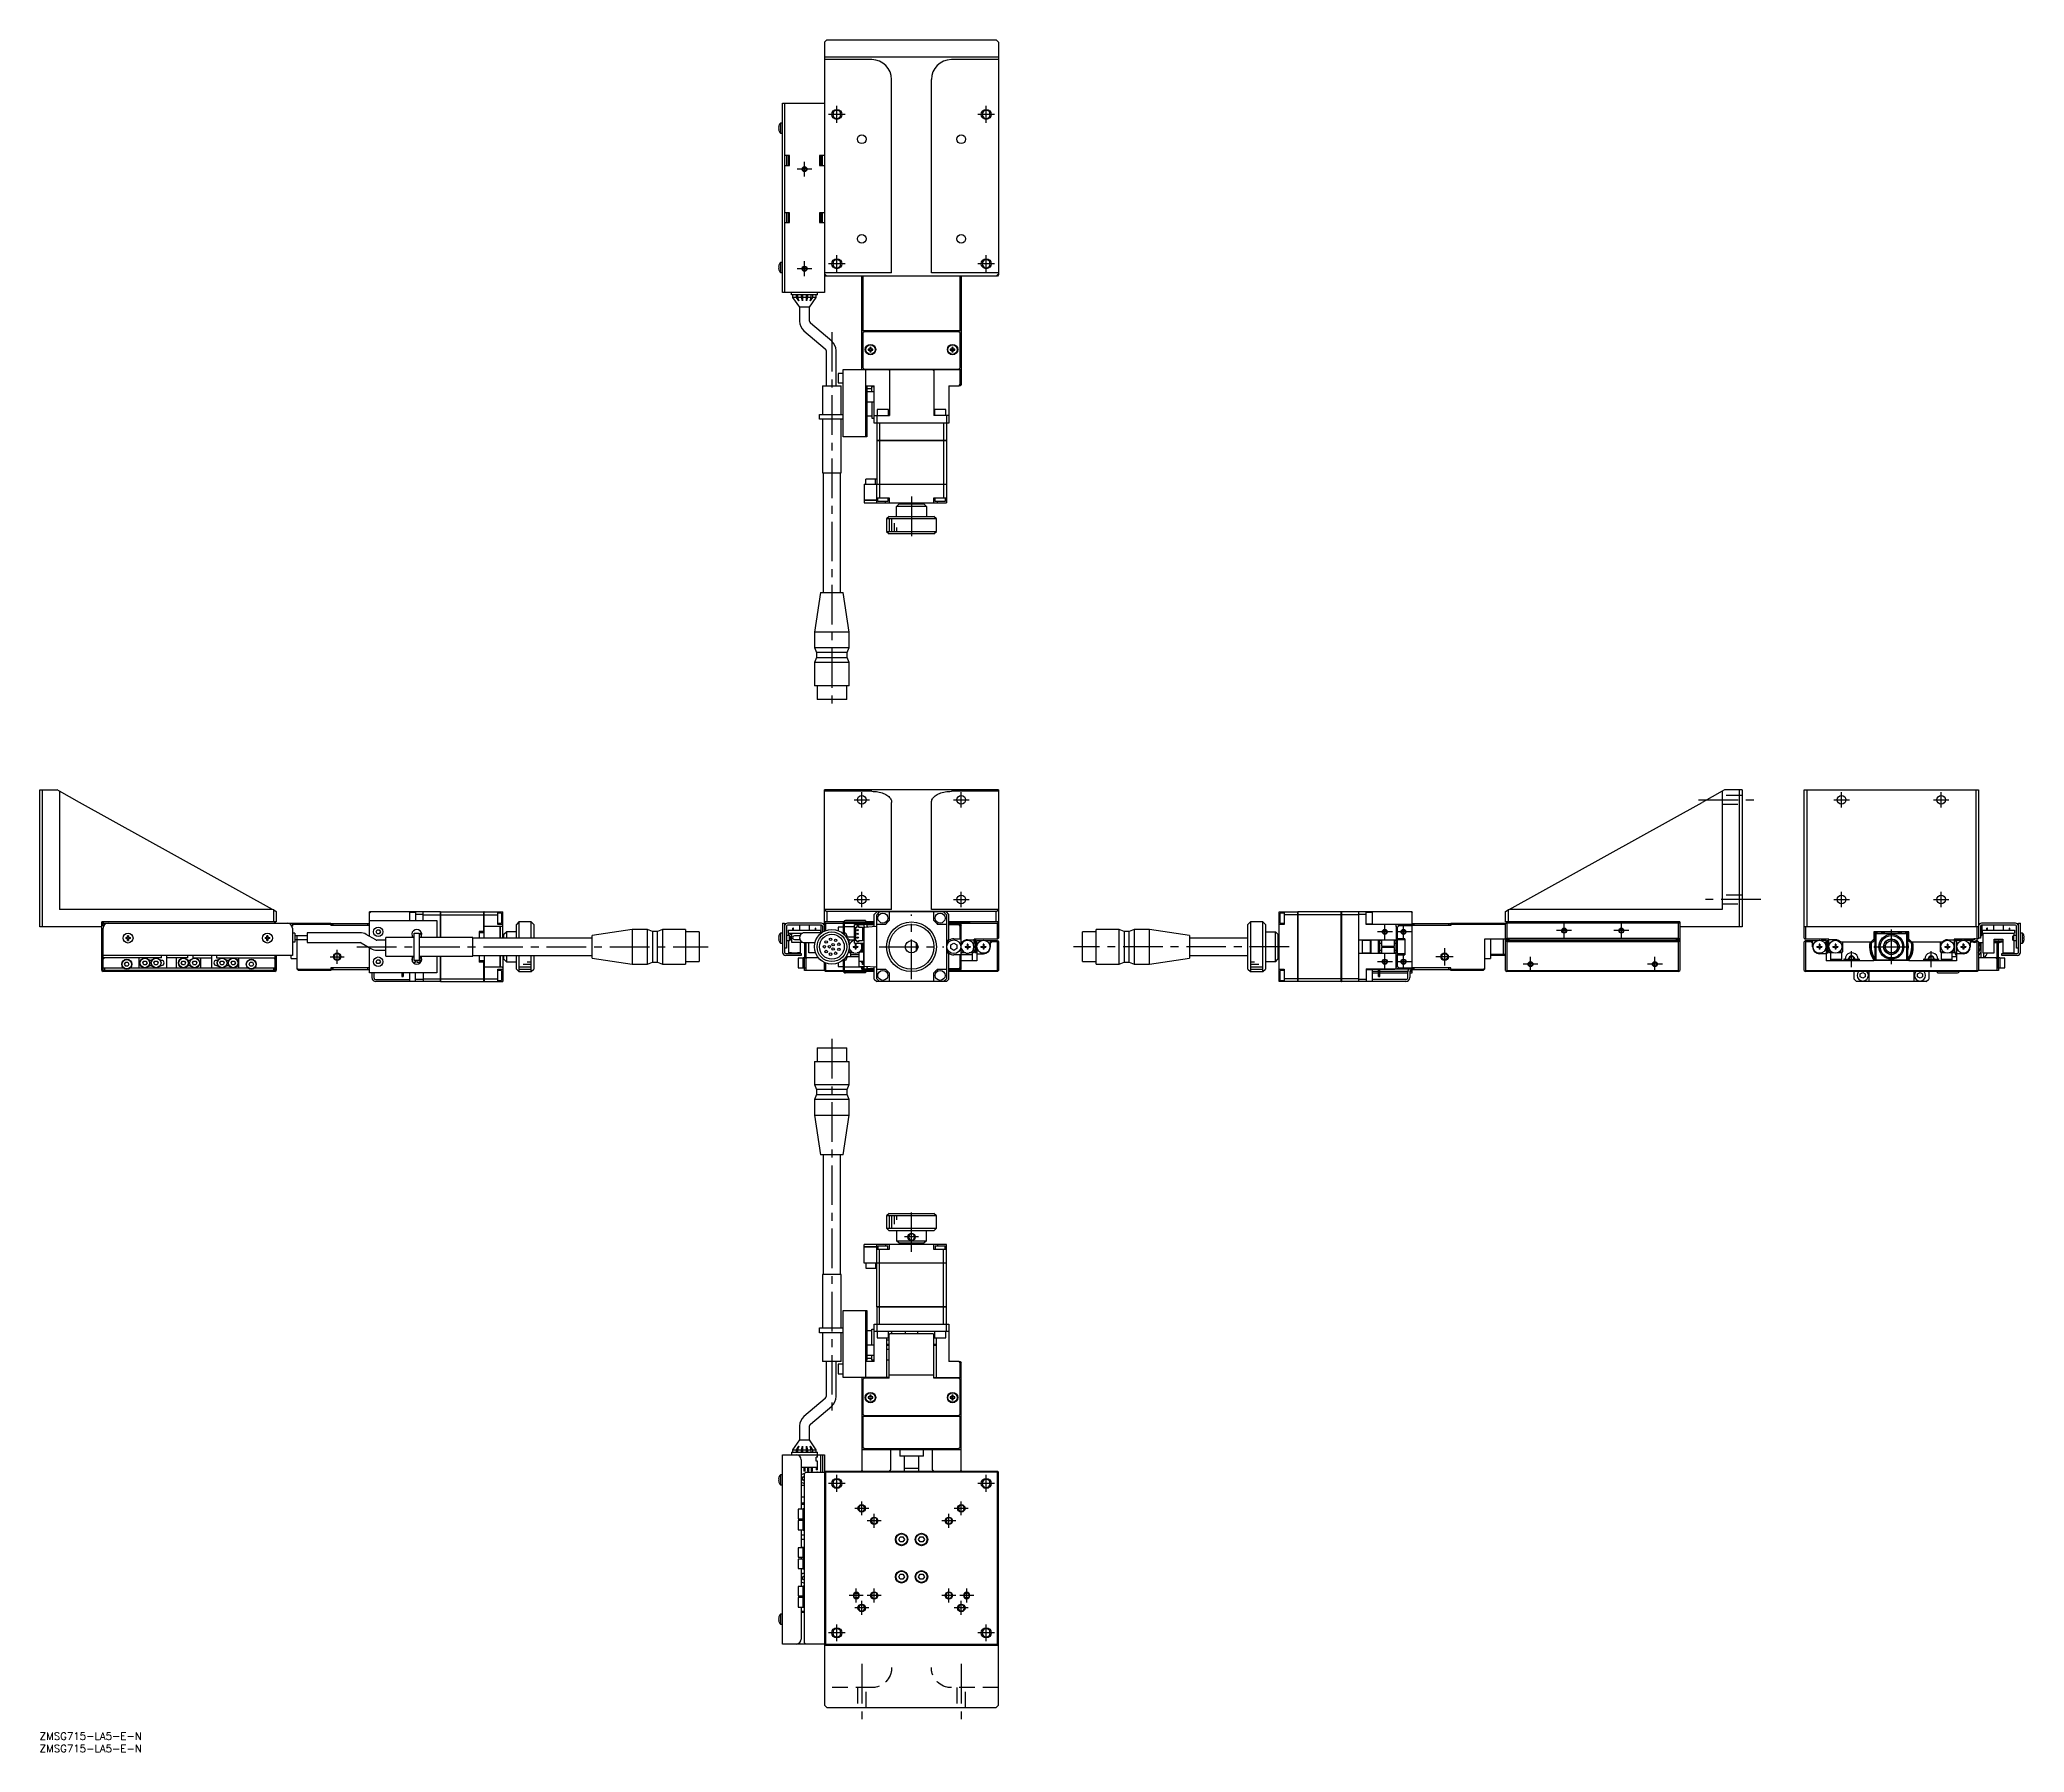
# Model space of a CAD drawing. Extents: x 0 to 797, y -8 to 680.
import ezdxf

# ---------------------------------------------------------------- set-up
doc = ezdxf.new("R2010")
doc.units = 0
doc.header["$LTSCALE"] = 0.5
doc.linetypes.add('CENTER', pattern=[50.8, 31.75, -6.35, 6.35, -6.35])
doc.linetypes.add('DASHED', pattern=[19.05, 12.7, -6.35])
for name, color, linetype in [('MSM_CENTER', 1, 'CENTER'), ('MSM_CONTINUOUS', 7, 'CONTINUOUS'), ('MSM_DASHED', 4, 'DASHED'), ('MSM_NARROW', 5, 'CONTINUOUS'), ('MSM_PART_NUMBER', 7, 'CONTINUOUS')]:
    doc.layers.add(name, color=color, linetype=linetype)
doc.styles.get("Standard").update_dxf_attribs({"font": 'txt.shx', "height": 1, "bigfont": 'bigfont.shx'})

# ---------------------------------------------------------------- blocks, each defined once
blk = doc.blocks.new('*U2')
at = {"layer": 'MSM_PART_NUMBER'}
blk.add_text('ZMSG715-LA5-E-N', height=3, dxfattribs=at).set_placement((0, -3))
blk = doc.blocks.new('*U3')
at = {"layer": 'MSM_PART_NUMBER'}
blk.add_text('ZMSG715-LA5-E-N', height=3, dxfattribs=at).set_placement((0, -8))

msp = doc.modelspace()

# ---------------------------------------------------------------- linework, layer by layer
at = {"layer": 'MSM_CENTER'}
for p, q in [((323.644951, 649.961815), (316.844951, 649.961815)), ((320.244951, 646.561815), (320.244951, 653.361815)), ((383.644951, 649.961815), (376.844951, 649.961815)), ((380.244951, 646.561815), (380.244951, 653.361815)), ((307.244951, 624.961815), (307.244951, 630.961815)), ((310.244951, 627.961815), (304.244951, 627.961815)), ((307.244951, 584.961815), (307.244951, 590.961815)), ((320.244951, 586.561815), (320.244951, 593.361815)), ((380.244951, 586.561815), (380.244951, 593.361815)), ((310.244951, 587.961815), (304.244951, 587.961815)), ((323.644951, 589.961815), (316.844951, 589.961815)), ((383.644951, 589.961815), (376.844951, 589.961815)), ((318.244951, 562.511815), (318.244951, 411.411815)), ((350.244951, 496.461815), (350.244951, 478.961815)), ((330.244951, 371.485747), (330.244951, 377.685747)), ((370.244951, 371.485747), (370.244951, 377.685747)), ((723.907132, 371.485747), (723.907132, 377.685747)), ((763.907132, 371.485747), (763.907132, 377.685747)), ((327.144951, 374.585747), (333.344951, 374.585747)), ((367.144951, 374.585747), (373.344951, 374.585747)), ((666.410507, 374.585747), (691.410507, 374.585747)), ((720.807132, 374.585747), (727.007132, 374.585747)), ((760.807132, 374.585747), (767.007132, 374.585747)), ((330.244951, 331.485747), (330.244951, 337.685747)), ((370.244951, 331.485747), (370.244951, 337.685747)), ((723.907132, 331.485747), (723.907132, 337.685747)), ((763.907132, 331.485747), (763.907132, 337.685747)), ((327.144951, 334.585747), (333.344951, 334.585747)), ((350.244951, 302.585748), (350.244951, 328.585748)), ((367.144951, 334.585747), (373.344951, 334.585747)), ((691.410507, 334.585747), (666.410507, 334.585747)), ((720.807132, 334.585747), (727.007132, 334.585747)), ((760.807132, 334.585747), (767.007132, 334.585747)), ((543.410507, 321.585748), (537.410507, 321.585748)), ((540.410507, 318.585748), (540.410507, 324.585748)), ((550.910507, 321.585748), (544.910507, 321.585748)), ((547.910507, 318.585748), (547.910507, 324.585748)), ((615.410507, 322.085747), (609.410507, 322.085747)), ((612.410507, 319.085747), (612.410507, 325.085747)), ((638.410507, 322.085747), (632.410507, 322.085747)), ((635.410507, 319.085747), (635.410507, 325.085747)), ((743.907132, 308.585747), (743.907132, 322.585747)), ((116.7, 311.585747), (122.3, 311.585747)), ((119.5, 308.785747), (119.5, 314.385747)), ((127.45, 315.585748), (268.55, 315.585748)), ((337.244951, 315.585748), (363.244951, 315.585748)), ((501.960507, 315.585748), (415.360507, 315.585748)), ((540.410507, 306.585748), (540.410507, 312.585748)), ((547.910507, 306.585748), (547.910507, 312.585748)), ((567.910507, 311.585747), (560.910507, 311.585747)), ((564.410507, 315.085747), (564.410507, 308.085747)), ((598.910507, 305.585747), (598.910507, 311.585747)), ((648.910507, 305.585747), (648.910507, 311.585747)), ((727.907132, 307.335747), (727.907132, 313.835747)), ((736.907132, 315.585747), (750.907132, 315.585747)), ((741.157127, 312.023799), (741.157127, 312.024004)), ((746.657137, 312.024004), (746.657137, 312.023799)), ((759.907132, 307.335747), (759.907132, 313.835747)), ((543.410507, 309.585748), (537.410507, 309.585748)), ((550.910507, 309.585748), (544.910507, 309.585748)), ((601.910507, 308.585747), (595.910507, 308.585747)), ((651.910507, 308.585747), (645.910507, 308.585747)), ((724.657132, 310.585747), (731.157132, 310.585747)), ((756.657132, 310.585747), (763.157132, 310.585747)), ((318.244951, 278.55), (318.244951, 127.45)), ((350.24491, 193.000101), (350.24491, 211.000101)), ((353.04496, 199), (347.44496, 199)), ((323.644951, 100), (316.844951, 100)), ((320.244951, 96.6), (320.244951, 103.4)), ((383.644951, 100), (376.844951, 100)), ((380.244951, 96.6), (380.244951, 103.4)), ((333.044951, 90), (327.444951, 90)), ((330.244951, 87.2), (330.244951, 92.8)), ((335.244951, 82.2), (335.244951, 87.8)), ((365.244951, 82.2), (365.244951, 87.8)), ((373.044951, 90), (367.444951, 90)), ((370.244951, 87.2), (370.244951, 92.8)), ((338.044951, 85), (332.444951, 85)), ((368.044951, 85), (362.444951, 85)), ((328.044951, 52.2), (328.044951, 57.8)), ((335.244951, 52.2), (335.244951, 57.8)), ((365.244951, 52.2), (365.244951, 57.8)), ((372.444951, 52.2), (372.444951, 57.8)), ((330.844951, 55), (325.244951, 55)), ((333.044951, 50), (327.444951, 50)), ((330.244951, 47.2), (330.244951, 52.8)), ((338.044951, 55), (332.444951, 55)), ((368.044951, 55), (362.444951, 55)), ((373.044951, 50), (367.444951, 50)), ((375.244951, 55), (369.644951, 55)), ((370.244951, 47.2), (370.244951, 52.8)), ((323.644951, 40), (316.844951, 40)), ((320.244951, 36.6), (320.244951, 43.4)), ((383.644951, 40), (376.844951, 40)), ((380.244951, 36.6), (380.244951, 43.4)), ((330.244951, 27.5), (330.244951, 2.5)), ((370.244951, 27.5), (370.244951, 2.5))]:
    msp.add_line(p, q, dxfattribs=at)
at = {"layer": 'MSM_CONTINUOUS'}
for p, q in [((316.244951, 679.961815), (315.244951, 678.961815)), ((315.244951, 678.961815), (315.244951, 578.461815)), ((316.244951, 679.961815), (384.244951, 679.961815)), ((385.244951, 678.961815), (384.244951, 679.961815)), ((385.244951, 678.961815), (385.244951, 585.461815)), ((385.244951, 672.961815), (315.244951, 672.961815)), ((334.244951, 671.961815), (315.244951, 671.961815)), ((385.244951, 671.961815), (366.244951, 671.961815)), ((342.244951, 586.367523), (342.244951, 663.961815)), ((358.244951, 586.367523), (358.244951, 663.961815)), ((298.444951, 578.461815), (298.444951, 654.461815)), ((298.444951, 654.461815), (315.244951, 654.461815)), ((299.244951, 654.461815), (299.244951, 578.461815)), ((297.546952, 646.461815), (297.546952, 642.461815)), ((298.444951, 646.461815), (297.546952, 646.461815)), ((296.857476, 644.661815), (296.989219, 644.661815)), ((296.989219, 644.261815), (296.857476, 644.261815)), ((296.989219, 645.411815), (296.989219, 645.390524)), ((296.989219, 644.661815), (296.989219, 644.261815)), ((296.989219, 643.533107), (296.989219, 643.511815)), ((297.546952, 642.461815), (298.444951, 642.461815)), ((301.244951, 633.461815), (299.244951, 633.461815)), ((300.044951, 633.461815), (300.044951, 629.461815)), ((300.744951, 633.461815), (300.744951, 629.461815)), ((301.244951, 629.461815), (301.244951, 633.461815)), ((315.244951, 633.461815), (313.244951, 633.461815)), ((313.244951, 633.461815), (313.244951, 629.461815)), ((313.744951, 629.461815), (313.744951, 633.461815)), ((313.944951, 629.461815), (313.944951, 633.461815)), ((314.444951, 629.461815), (314.444951, 633.461815)), ((299.244951, 629.461815), (301.244951, 629.461815)), ((313.244951, 629.461815), (315.244951, 629.461815)), ((301.244951, 610.461815), (299.244951, 610.461815)), ((299.244951, 606.461815), (301.244951, 606.461815)), ((300.044951, 610.461815), (300.044951, 606.461815)), ((300.744951, 610.461815), (300.744951, 606.461815)), ((301.244951, 606.461815), (301.244951, 610.461815)), ((315.244951, 610.461815), (313.244951, 610.461815)), ((313.244951, 610.461815), (313.244951, 606.461815)), ((313.244951, 606.461815), (315.244951, 606.461815)), ((313.744951, 606.461815), (313.744951, 610.461815)), ((313.944951, 606.461815), (313.944951, 610.461815)), ((314.444951, 606.461815), (314.444951, 610.461815)), ((297.546952, 590.461815), (297.546952, 586.461815)), ((298.444951, 590.461815), (297.546952, 590.461815)), ((296.857476, 588.661815), (296.989219, 588.661815)), ((296.989219, 588.261815), (296.857476, 588.261815)), ((296.989219, 589.411815), (296.989219, 589.390524)), ((296.989219, 588.661815), (296.989219, 588.261815)), ((296.989219, 587.533107), (296.989219, 587.511815)), ((297.546952, 586.461815), (298.444951, 586.461815)), ((342.244951, 586.367523), (315.244951, 586.367523)), ((315.244951, 585.961815), (316.244951, 584.961815)), ((315.394951, 585.311815), (315.244951, 585.461815)), ((315.394951, 585.311815), (315.644951, 585.561815)), ((315.744951, 584.961815), (315.394951, 585.311815)), ((384.744951, 584.961815), (315.744951, 584.961815)), ((330.244951, 547.461815), (330.244951, 584.961815)), ((330.744951, 584.961815), (330.744951, 562.961815)), ((385.244951, 586.367523), (358.244951, 586.367523)), ((369.744951, 562.961815), (369.744951, 584.961815)), ((370.244951, 584.961815), (370.244951, 541.461815)), ((384.244951, 584.961815), (385.244951, 585.961815)), ((385.094951, 585.311815), (384.744951, 584.961815)), ((384.844951, 585.561815), (385.094951, 585.311815)), ((385.244951, 585.461815), (385.094951, 585.311815)), ((315.244951, 578.461815), (298.444951, 578.461815)), ((301.994951, 577.461815), (301.994951, 578.461815)), ((312.494951, 577.461815), (301.994951, 577.461815)), ((302.494951, 577.461815), (302.494951, 576.461815)), ((303.994951, 576.461815), (302.494951, 576.461815)), ((302.494951, 576.461815), (305.244951, 572.461815)), ((303.994951, 576.461815), (303.994951, 577.461815)), ((304.994951, 575.00727), (303.994951, 576.461815)), ((304.494951, 577.461815), (304.494951, 576.461815)), ((305.994951, 576.461815), (304.494951, 576.461815)), ((304.494951, 576.461815), (304.994951, 575.00727)), ((305.994951, 576.461815), (305.994951, 577.461815)), ((306.494951, 575.00727), (305.994951, 576.461815)), ((306.494951, 577.461815), (306.494951, 575.00727)), ((307.994951, 576.461815), (306.494951, 576.461815)), ((307.994951, 575.00727), (307.994951, 577.461815)), ((308.494951, 576.461815), (307.994951, 575.00727)), ((308.494951, 577.461815), (308.494951, 576.461815)), ((309.994951, 576.461815), (308.494951, 576.461815)), ((309.244951, 572.461815), (311.994951, 576.461815)), ((309.494951, 575.00727), (309.994951, 576.461815)), ((310.494951, 576.461815), (309.494951, 575.00727)), ((309.994951, 576.461815), (309.994951, 577.461815)), ((310.494951, 577.461815), (310.494951, 576.461815)), ((311.994951, 576.461815), (310.494951, 576.461815)), ((311.994951, 576.461815), (311.994951, 577.461815)), ((312.494951, 577.461815), (312.494951, 578.461815)), ((309.244951, 572.461815), (305.244951, 572.461815)), ((305.244951, 572.461815), (305.244951, 566.860738)), ((309.244951, 566.860738), (309.244951, 572.461815)), ((318.183512, 558.894088), (309.602164, 566.094694)), ((307.031013, 563.030516), (315.612361, 555.82991)), ((370.244951, 562.961815), (330.244951, 562.961815)), ((331.244951, 562.661815), (330.744951, 562.161815)), ((330.744951, 562.161815), (330.744951, 548.161815)), ((369.244951, 562.661815), (331.244951, 562.661815)), ((335.994951, 562.961815), (335.994951, 562.661815)), ((336.494951, 562.961815), (336.494951, 562.661815)), ((341.994951, 562.661815), (341.994951, 562.961815)), ((345.444951, 562.961815), (345.244951, 562.761815)), ((355.244951, 562.761815), (345.244951, 562.761815)), ((345.244951, 562.761815), (345.244951, 562.661815)), ((355.244951, 562.761815), (355.044951, 562.961815)), ((355.244951, 562.661815), (355.244951, 562.761815)), ((358.494951, 562.961815), (358.494951, 562.661815)), ((363.994951, 562.661815), (363.994951, 562.961815)), ((364.494951, 562.661815), (364.494951, 562.961815)), ((369.744951, 562.161815), (369.244951, 562.661815)), ((369.744951, 548.161815), (369.744951, 562.161815)), ((315.969573, 555.063866), (315.969573, 540.961815)), ((319.969573, 540.961815), (319.969573, 555.063866)), ((333.504951, 555.701815), (332.825767, 555.701815)), ((332.825767, 555.221815), (333.504951, 555.221815)), ((333.504951, 556.381), (333.504951, 555.701815)), ((333.504951, 555.221815), (333.504951, 554.542631)), ((333.984951, 555.701815), (333.984951, 556.381)), ((334.664136, 555.701815), (333.984951, 555.701815)), ((333.984951, 554.542631), (333.984951, 555.221815)), ((333.984951, 555.221815), (334.664136, 555.221815)), ((366.504951, 555.701815), (365.825767, 555.701815)), ((365.825767, 555.221815), (366.504951, 555.221815)), ((366.504951, 556.381), (366.504951, 555.701815)), ((366.504951, 555.221815), (366.504951, 554.542631)), ((366.984951, 555.701815), (366.984951, 556.381)), ((367.664136, 555.701815), (366.984951, 555.701815)), ((366.984951, 554.542631), (366.984951, 555.221815)), ((366.984951, 555.221815), (367.664136, 555.221815)), ((320.744951, 545.861815), (320.744951, 542.061815)), ((322.744951, 545.861815), (320.744951, 545.861815)), ((322.744951, 520.461815), (322.744951, 547.461815)), ((322.744951, 547.461815), (370.244951, 547.461815)), ((330.744951, 548.161815), (331.244951, 547.661815)), ((331.244951, 547.661815), (369.244951, 547.661815)), ((331.744951, 547.461815), (331.744951, 520.461815)), ((335.994951, 547.661815), (335.994951, 547.461815)), ((340.244951, 547.661815), (340.244951, 547.461815)), ((341.244951, 547.661815), (341.244951, 547.461815)), ((341.344951, 547.461815), (341.344951, 528.961815)), ((341.344951, 546.961815), (341.844951, 547.461815)), ((342.744951, 547.661815), (342.744951, 547.461815)), ((357.744951, 547.461815), (357.744951, 547.661815)), ((358.644951, 547.461815), (359.144951, 546.961815)), ((359.144951, 547.461815), (359.144951, 528.961815)), ((359.244951, 547.661815), (359.244951, 547.461815)), ((360.244951, 547.461815), (360.244951, 547.661815)), ((364.494951, 547.461815), (364.494951, 547.661815)), ((369.244951, 547.661815), (369.744951, 548.161815)), ((369.744951, 541.574188), (369.744951, 547.461815)), ((314.494951, 540.961815), (321.994951, 540.961815)), ((314.494951, 540.961815), (314.494951, 529.461815)), ((320.744951, 542.061815), (322.744951, 542.061815)), ((321.994951, 529.461815), (321.994951, 540.961815)), ((331.744951, 540.961813), (335.244951, 540.961813)), ((332.244951, 540.461815), (331.744951, 540.461815)), ((332.244951, 540.461815), (332.244951, 520.461815)), ((334.244951, 539.711815), (332.244951, 539.711815)), ((335.244951, 538.461815), (332.244951, 538.461815)), ((332.244951, 534.461815), (335.244951, 534.461815)), ((334.244951, 538.461815), (334.244951, 540.461815)), ((335.244951, 540.461815), (334.244951, 540.461815)), ((334.244951, 534.461815), (334.244951, 527.961815)), ((335.244951, 525.961815), (335.244951, 540.961813)), ((365.244951, 540.961813), (365.244951, 525.961815)), ((365.244951, 540.961813), (369.438764, 540.961813)), ((369.438764, 540.961813), (369.744951, 541.574188)), ((369.744951, 540.961815), (369.438764, 540.961813)), ((369.744951, 541.574188), (370.244951, 542.074188)), ((370.244951, 541.461815), (369.744951, 540.961815)), ((313.244951, 527.461815), (313.244951, 529.461815)), ((313.244951, 529.461815), (322.744951, 529.461815)), ((322.744951, 527.461815), (313.244951, 527.461815)), ((314.494951, 527.461815), (314.494951, 505.961815)), ((321.994951, 505.961815), (321.994951, 527.461815)), ((334.244951, 528.711815), (332.244951, 528.711815)), ((334.244951, 527.961815), (335.244951, 527.961815)), ((335.244951, 528.961815), (341.344951, 528.961815)), ((336.244951, 528.961815), (336.244951, 518.971815)), ((340.994951, 531.461815), (336.494951, 531.461815)), ((336.494951, 531.461815), (336.494951, 528.961815)), ((340.994951, 528.961815), (340.994951, 531.461815)), ((365.244951, 528.961815), (359.144951, 528.961815)), ((363.994951, 531.461815), (359.494951, 531.461815)), ((359.494951, 531.461815), (359.494951, 528.961815)), ((363.994951, 528.961815), (363.994951, 531.461815)), ((364.244951, 528.961815), (364.244951, 518.971815)), ((332.244951, 520.461815), (322.744951, 520.461815)), ((365.244951, 525.961815), (335.244951, 525.961815)), ((336.244951, 518.971815), (364.244951, 518.971815)), ((336.244951, 518.961815), (336.244951, 501.471815)), ((364.244951, 518.961815), (336.244951, 518.961815)), ((336.254951, 518.961815), (336.254951, 518.971815)), ((337.399719, 525.961815), (337.399719, 518.971815)), ((337.399719, 518.961815), (337.399719, 501.471815)), ((337.403612, 518.961815), (337.403612, 518.971815)), ((363.086291, 518.961815), (363.086291, 518.971815)), ((363.090184, 525.961815), (363.090184, 518.971815)), ((363.090184, 518.961815), (363.090184, 501.471815)), ((364.234951, 518.961815), (364.234951, 518.971815)), ((364.244951, 518.961815), (364.244951, 501.471815)), ((314.494951, 505.961815), (321.994951, 505.961815)), ((314.744951, 505.961815), (314.744951, 457.961815)), ((321.744951, 457.961815), (321.744951, 505.961815)), ((331.844951, 501.461815), (331.844951, 503.461815)), ((336.244951, 503.461815), (331.844951, 503.461815)), ((335.744951, 501.471815), (335.744951, 503.461815)), ((331.244951, 501.461815), (331.244951, 494.971815)), ((331.244951, 501.461815), (364.244951, 501.461815)), ((331.244951, 494.971815), (336.244951, 494.971815)), ((331.244951, 494.961815), (331.244951, 493.961815)), ((336.244951, 494.961815), (331.244951, 494.961815)), ((331.254951, 494.961815), (331.254951, 494.971815)), ((332.244951, 501.461815), (332.244951, 501.471815)), ((332.244951, 501.471815), (364.244951, 501.471815)), ((336.244951, 493.961815), (336.244951, 501.461815)), ((336.244951, 495.961815), (341.244951, 495.961815)), ((336.254951, 501.461815), (336.254951, 501.471815)), ((336.744951, 494.461815), (336.744951, 495.961815)), ((340.744951, 494.461815), (336.744951, 494.461815)), ((337.399719, 501.461815), (337.399719, 495.961815)), ((337.403612, 501.461815), (337.403612, 501.471815)), ((339.744951, 493.961815), (339.744951, 494.461815)), ((340.744951, 495.961815), (340.744951, 494.461815)), ((341.244951, 495.961815), (341.244951, 493.961815)), ((359.244951, 493.961815), (359.244951, 495.961815)), ((359.244951, 495.961815), (364.244951, 495.961815)), ((359.744951, 494.461815), (359.744951, 495.961815)), ((363.744951, 494.461815), (359.744951, 494.461815)), ((360.744951, 493.961815), (360.744951, 494.461815)), ((363.086291, 501.461815), (363.086291, 501.471815)), ((363.090184, 501.461815), (363.090184, 495.961815)), ((363.744951, 495.961815), (363.744951, 494.461815)), ((364.234951, 501.461815), (364.234951, 501.471815)), ((364.244951, 501.461815), (364.244951, 493.961815)), ((331.244951, 493.961815), (364.244951, 493.961815)), ((341.244951, 488.461815), (340.244951, 487.461815)), ((360.244951, 487.461815), (340.244951, 487.461815)), ((340.244951, 487.461815), (340.244951, 482.461815)), ((341.244951, 488.461815), (359.244951, 488.461815)), ((345.244951, 493.461815), (344.244951, 492.461815)), ((356.244951, 492.461815), (344.244951, 492.461815)), ((344.244951, 488.461815), (344.244951, 492.461815)), ((345.244951, 493.461815), (355.244951, 493.461815)), ((347.744951, 493.461815), (347.744951, 493.961815)), ((352.244951, 493.461815), (352.244951, 493.961815)), ((356.244951, 492.461815), (355.244951, 493.461815)), ((356.244951, 492.461815), (356.244951, 488.461815)), ((360.244951, 487.461815), (359.244951, 488.461815)), ((360.244951, 482.461815), (360.244951, 487.461815)), ((340.244951, 482.461815), (360.244951, 482.461815)), ((340.244951, 482.461815), (341.244951, 481.461815)), ((359.244951, 481.461815), (341.244951, 481.461815)), ((359.244951, 481.461815), (360.244951, 482.461815)), ((313.674951, 457.961815), (311.244951, 441.961815)), ((313.674951, 457.961815), (322.814951, 457.961815)), ((325.244951, 441.961815), (322.814951, 457.961815)), ((325.244951, 441.961815), (311.244951, 441.961815)), ((311.244951, 441.961815), (311.244951, 435.761815)), ((325.244951, 435.761815), (325.244951, 441.961815)), ((311.244951, 435.761815), (325.244951, 435.761815)), ((311.244951, 435.761815), (312.094951, 433.761815)), ((312.094951, 431.761815), (311.244951, 429.761815)), ((324.394951, 433.761815), (312.094951, 433.761815)), ((312.094951, 433.761815), (312.094951, 431.761815)), ((312.094951, 431.761815), (324.394951, 431.761815)), ((324.394951, 433.761815), (325.244951, 435.761815)), ((324.394951, 431.761815), (324.394951, 433.761815)), ((325.244951, 429.761815), (324.394951, 431.761815)), ((325.244951, 429.761815), (311.244951, 429.761815)), ((311.244951, 429.761815), (311.244951, 420.461815)), ((325.244951, 420.461815), (325.244951, 429.761815)), ((325.244951, 420.461815), (311.244951, 420.461815)), ((312.294951, 420.461815), (312.294951, 414.961815)), ((324.194951, 414.961815), (312.294951, 414.961815)), ((324.194951, 414.961815), (324.194951, 420.461815)), ((0, 323.585747), (0, 378.585747)), ((0, 378.585747), (7, 378.585747)), ((1, 378.585747), (1, 323.585747)), ((8, 378.031438), (7, 378.585747)), ((8, 378.031438), (8, 330.585747)), ((16, 373.596965), (8, 378.031438)), ((385.244951, 378.585747), (315.244951, 378.585747)), ((315.244951, 321.910303), (315.244951, 378.585747)), ((334.244951, 378.031438), (315.244951, 378.031438)), ((334.244951, 378.031438), (334.872624, 378.017768)), ((334.872624, 378.017768), (335.496427, 377.976842)), ((335.496427, 377.976842), (336.112514, 377.908913)), ((336.112514, 377.908913), (336.717087, 377.814399)), ((336.717087, 377.814399), (337.306419, 377.693884)), ((337.306419, 377.693884), (337.876875, 377.548109)), ((337.876875, 377.548109), (338.42494, 377.377975)), ((338.42494, 377.377975), (338.947233, 377.184529)), ((338.947233, 377.184529), (339.440536, 376.968965)), ((339.440536, 376.968965), (339.901806, 376.732611)), ((339.901806, 376.732611), (340.328199, 376.476925)), ((340.328199, 376.476925), (340.717087, 376.203483)), ((340.717087, 376.203483), (341.066073, 375.913971)), ((341.066073, 375.913971), (341.373003, 375.610174)), ((341.373003, 375.610174), (341.635988, 375.293964)), ((341.635988, 375.293964), (341.853403, 374.967293)), ((341.853403, 374.967293), (342.023911, 374.632172)), ((358.465992, 374.632172), (358.636499, 374.967293)), ((358.636499, 374.967293), (358.853915, 375.293964)), ((358.853915, 375.293964), (359.116899, 375.610174)), ((359.116899, 375.610174), (359.42383, 375.913971)), ((359.42383, 375.913971), (359.772815, 376.203483)), ((359.772815, 376.203483), (360.161704, 376.476925)), ((360.161704, 376.476925), (360.588097, 376.732611)), ((360.588097, 376.732611), (361.049367, 376.968965)), ((361.049367, 376.968965), (361.542669, 377.184529)), ((361.542669, 377.184529), (362.064963, 377.377975)), ((362.064963, 377.377975), (362.613027, 377.548109)), ((362.613027, 377.548109), (363.183484, 377.693884)), ((363.183484, 377.693884), (363.772815, 377.814399)), ((363.772815, 377.814399), (364.377388, 377.908913)), ((364.377388, 377.908913), (364.993476, 377.976842)), ((364.993476, 377.976842), (365.617279, 378.017768)), ((365.617279, 378.017768), (366.244951, 378.031438)), ((385.244951, 378.031438), (366.244951, 378.031438)), ((385.244951, 378.585747), (385.244951, 319.085747)), ((675.910507, 378.031438), (667.910507, 373.596965)), ((676.910507, 378.585747), (675.910507, 378.031438)), ((675.910507, 378.031438), (675.910507, 330.585747)), ((683.910507, 378.585747), (676.910507, 378.585747)), ((682.910507, 323.585747), (682.910507, 378.585747)), ((683.910507, 378.585747), (683.910507, 323.585747)), ((708.907132, 378.585747), (778.907132, 378.585747)), ((708.907132, 319.085747), (708.907132, 378.585747)), ((709.907132, 378.585747), (709.907132, 323.585747)), ((777.907132, 323.585747), (777.907132, 378.585747)), ((778.907132, 378.585747), (778.907132, 319.085747)), ((93.594292, 330.585747), (16, 373.596965)), ((342.023911, 374.632172), (342.146458, 374.29067)), ((342.146458, 374.29067), (342.22029, 373.94489)), ((342.22029, 373.94489), (342.244951, 373.596965)), ((342.244951, 330.585747), (342.244951, 373.596965)), ((358.244951, 373.596965), (358.269613, 373.94489)), ((358.244951, 330.585747), (358.244951, 373.596965)), ((358.269613, 373.94489), (358.343445, 374.29067)), ((358.343445, 374.29067), (358.465992, 374.632172)), ((590.316214, 330.585747), (667.910507, 373.596965)), ((93.594292, 330.585747), (8, 330.585747)), ((94, 330.360859), (93.594292, 330.585747)), ((94, 325.585747), (94, 330.360859)), ((94, 330.360859), (95, 329.80655)), ((95, 329.80655), (95, 325.585747)), ((132.5, 319.812535), (132.5, 329.585748)), ((132.5, 329.085748), (133, 329.585748)), ((160.99, 329.585748), (132.5, 329.585748)), ((148.5, 329.335748), (148.5, 326.085748)), ((151, 329.335748), (148.5, 329.335748)), ((151, 329.585748), (151, 326.085748)), ((154, 328.585748), (151, 328.585748)), ((154, 326.085748), (154, 329.585748)), ((154, 328.43098), (160.99, 328.43098)), ((160.99, 319.335748), (160.99, 329.585748)), ((161, 329.575748), (160.99, 329.575748)), ((161, 328.427087), (160.99, 328.427087)), ((161, 329.585748), (178.49, 329.585748)), ((161, 329.585748), (161, 319.335748)), ((161, 328.43098), (178.49, 328.43098)), ((178.49, 321.238748), (178.49, 329.585748)), ((178.5, 329.575748), (178.49, 329.575748)), ((178.5, 328.427087), (178.49, 328.427087)), ((178.5, 319.085748), (178.5, 329.585748)), ((178.5, 329.585748), (186, 329.585748)), ((178.5, 328.43098), (184, 328.43098)), ((184, 324.585748), (184, 329.585748)), ((185.5, 329.085748), (184, 329.085748)), ((185.5, 329.085748), (185.5, 325.085748)), ((186, 319.085748), (186, 329.585748)), ((342.244951, 330.585747), (315.244951, 330.585747)), ((315.244951, 330.360859), (316.244951, 329.80655)), ((316.244951, 329.80655), (316.244951, 325.585747)), ((384.244951, 329.80655), (316.244951, 329.80655)), ((336.244951, 329.585748), (335.244951, 328.585748)), ((335.244951, 323.765821), (335.244951, 328.585748)), ((364.244951, 329.585748), (336.244951, 329.585748)), ((336.244951, 302.740515), (336.244951, 328.43098)), ((341.244951, 329.585748), (341.244951, 326.085748)), ((385.244951, 330.585747), (358.244951, 330.585747)), ((359.244951, 326.085748), (359.244951, 329.585748)), ((365.244951, 328.585748), (364.244951, 329.585748)), ((364.244951, 328.43098), (364.244951, 302.740515)), ((365.244951, 318.185748), (365.244951, 328.585748)), ((384.244951, 329.80655), (385.244951, 330.360859)), ((384.244951, 325.585747), (384.244951, 329.80655)), ((497.910507, 301.585748), (497.910507, 329.585748)), ((497.910507, 329.585748), (505.410507, 329.585748)), ((498.410507, 325.085748), (498.410507, 329.085748)), ((499.910507, 329.085748), (498.410507, 329.085748)), ((499.910507, 329.585748), (499.910507, 324.585748)), ((505.410507, 328.43098), (499.910507, 328.43098)), ((505.410507, 301.585748), (505.410507, 329.585748)), ((505.410507, 329.575748), (505.420507, 329.575748)), ((505.410507, 328.427087), (505.420507, 328.427087)), ((505.420507, 329.585748), (505.420507, 301.585748)), ((522.910507, 329.585748), (505.420507, 329.585748)), ((522.910507, 328.43098), (505.420507, 328.43098)), ((522.910507, 301.585748), (522.910507, 329.585748)), ((522.910507, 329.575748), (522.920507, 329.575748)), ((522.910507, 328.427087), (522.920507, 328.427087)), ((522.920507, 329.585748), (522.920507, 301.585748)), ((551.410507, 329.585748), (522.920507, 329.585748)), ((529.910507, 328.43098), (522.920507, 328.43098)), ((529.910507, 301.585748), (529.910507, 329.585748)), ((532.910507, 328.585748), (529.910507, 328.585748)), ((532.910507, 324.485748), (532.910507, 329.585748)), ((535.410507, 329.335748), (532.910507, 329.335748)), ((535.410507, 324.835748), (535.410507, 329.335748)), ((550.910507, 329.585748), (551.410507, 329.085748)), ((551.410507, 307.085747), (551.410507, 329.585748)), ((588.910507, 329.80655), (589.910507, 330.360859)), ((588.910507, 325.585747), (588.910507, 329.80655)), ((590.316214, 330.585747), (589.910507, 330.360859)), ((589.910507, 330.360859), (589.910507, 325.585747)), ((675.910507, 330.585747), (590.316214, 330.585747)), ((25, 323.585747), (0, 323.585747)), ((95, 325.585747), (25, 325.585747)), ((25, 306.085747), (25, 325.585747)), ((25.35, 325.235747), (25, 324.885747)), ((25, 318.585747), (25.5, 319.085747)), ((25.7, 325.585747), (25.35, 325.235747)), ((25.5, 325.085747), (25.35, 325.235747)), ((25.5, 325.085747), (117, 325.085747)), ((25.5, 323.885747), (25.5, 325.085747)), ((25.5, 306.085747), (25.5, 323.085747)), ((34.571291, 319.285747), (35.3, 319.285747)), ((35.3, 319.285747), (35.3, 320.014456)), ((35.7, 320.014456), (35.7, 319.285747)), ((35.7, 319.285747), (36.428709, 319.285747)), ((90.571291, 319.285747), (91.3, 319.285747)), ((91.3, 319.285747), (91.3, 320.014456)), ((91.7, 320.014456), (91.7, 319.285747)), ((91.7, 319.285747), (92.428709, 319.285747)), ((94.65, 325.235747), (94.3, 325.585747)), ((94.65, 325.235747), (94.5, 325.085747)), ((94.8, 325.085747), (94.65, 325.235747)), ((101.5, 325.085747), (101.5, 323.885747)), ((117, 324.585747), (101.5, 324.585747)), ((101.5, 323.085747), (101.5, 312.085747)), ((102.5, 321.085747), (101.5, 321.085747)), ((102.5, 321.085747), (102.5, 317.385747)), ((107.5, 319.985747), (102.5, 319.985747)), ((103.5, 306.585747), (103.5, 319.985747)), ((107.5, 321.235747), (107.5, 317.235747)), ((128.695179, 321.235747), (107.5, 321.235747)), ((117, 325.085747), (117, 324.085747)), ((132.5, 324.085747), (117, 324.085747)), ((117.3, 324.085747), (117.3, 324.885747)), ((117.3, 324.885747), (132.3, 324.885747)), ((117.8, 324.885747), (117.8, 324.085747)), ((134.999027, 318.369721), (131.195179, 320.565874)), ((131.8, 324.085747), (131.8, 324.885747)), ((132.3, 324.885747), (132.3, 324.085747)), ((132.5, 326.085748), (159.5, 326.085748)), ((135.133975, 321.585748), (135.566988, 322.335748)), ((135.566988, 320.835748), (135.133975, 321.585748)), ((135.566988, 322.335748), (136.433013, 322.335748)), ((136.433013, 320.835748), (135.566988, 320.835748)), ((136.433013, 322.335748), (136.866026, 321.585748)), ((136.866026, 321.585748), (136.433013, 320.835748)), ((139, 311.835748), (139, 319.335748)), ((150.5, 319.335748), (139, 319.335748)), ((150.5, 310.085748), (150.5, 321.085748)), ((150.5, 321.085748), (152.5, 321.085748)), ((152.5, 321.085748), (152.5, 310.085748)), ((174, 319.335748), (152.5, 319.335748)), ((153, 320.51075), (153, 321.01075)), ((153.454322, 321.01075), (153, 321.01075)), ((153, 320.51075), (153.498594, 320.51075)), ((153, 319.335748), (153, 319.51075)), ((153.186529, 319.51075), (153, 319.51075)), ((159.5, 326.085748), (159.5, 319.335748)), ((174, 311.835748), (174, 319.335748)), ((222, 319.085748), (174, 319.085748)), ((176.5, 321.738748), (176.5, 319.085748)), ((178.49, 321.738748), (176.5, 321.738748)), ((178.5, 321.238748), (176.5, 321.238748)), ((178.5, 323.835748), (184.99, 323.835748)), ((184, 325.085748), (185.5, 325.085748)), ((186, 324.585748), (184, 324.585748)), ((184.99, 319.085748), (184.99, 323.835748)), ((185, 323.825748), (184.99, 323.825748)), ((185, 323.835748), (185, 319.085748)), ((185, 323.835748), (185.8, 323.835748)), ((186, 326.085748), (185.5, 326.085748)), ((185.8, 323.81477), (185.8, 323.835748)), ((186, 323.81477), (185.8, 323.81477)), ((186.5, 320.585748), (187.5, 321.585748)), ((186.5, 319.085748), (186.5, 320.585748)), ((187.5, 321.585748), (187.5, 319.085748)), ((191.5, 321.585748), (187.5, 321.585748)), ((192.5, 325.585748), (191.5, 324.585748)), ((191.5, 319.085748), (191.5, 324.585748)), ((192.5, 325.585748), (192.5, 319.085748)), ((197.5, 325.585748), (192.5, 325.585748)), ((197.5, 319.085748), (197.5, 325.585748)), ((198.5, 324.585748), (197.5, 325.585748)), ((198.5, 324.585748), (198.5, 319.085748)), ((238, 322.585748), (222, 320.155748)), ((222, 311.015748), (222, 320.155748)), ((238, 322.585748), (238, 308.585748)), ((244.2, 322.585748), (238, 322.585748)), ((244.2, 308.585748), (244.2, 322.585748)), ((246.2, 321.735748), (244.2, 322.585748)), ((246.2, 321.735748), (246.2, 309.435748)), ((248.2, 321.735748), (246.2, 321.735748)), ((250.2, 322.585748), (248.2, 321.735748)), ((248.2, 309.435748), (248.2, 321.735748)), ((250.2, 322.585748), (250.2, 308.585748)), ((259.5, 322.585748), (250.2, 322.585748)), ((259.5, 322.585748), (259.5, 308.585748)), ((265, 321.535748), (259.5, 321.535748)), ((265, 321.535748), (265, 309.635748)), ((296.857476, 319.285747), (296.989219, 319.285747)), ((296.989219, 320.035747), (296.989219, 320.014456)), ((296.989219, 319.285747), (296.989219, 318.885747)), ((297.546952, 321.085747), (297.546952, 317.085747)), ((298.444951, 321.085747), (297.546952, 321.085747)), ((298.444951, 325.085747), (298.444951, 313.285747)), ((298.444951, 325.085747), (299.244951, 325.085747)), ((299.244951, 325.085747), (299.244951, 313.385747)), ((300.044951, 323.885747), (300.044951, 315.085747)), ((301.244951, 320.085747), (300.044971, 320.085747)), ((314.044951, 325.085747), (300.444951, 325.085747)), ((314.044951, 324.285747), (300.444951, 324.285747)), ((300.744951, 322.285747), (313.744951, 322.285747)), ((300.744951, 322.285747), (300.744951, 321.085747)), ((300.744951, 321.085747), (306.485017, 321.085747)), ((300.994951, 320.085747), (300.994951, 321.085747)), ((301.244951, 318.085747), (301.244951, 320.085747)), ((301.444951, 319.885747), (301.244951, 320.085747)), ((301.444951, 319.885747), (301.444951, 318.285747)), ((301.539951, 321.085747), (301.539951, 320.535747)), ((301.994951, 320.535747), (301.539951, 320.535747)), ((301.994951, 321.085747), (301.994951, 317.385747)), ((302.619951, 322.285747), (302.619951, 323.085747)), ((302.869951, 323.085747), (302.619951, 323.085747)), ((302.869951, 322.285747), (302.869951, 323.085747)), ((305.390902, 319.985747), (303.244951, 319.985747)), ((305.244951, 324.285747), (305.244951, 322.285747)), ((314.112457, 321.235747), (307.244951, 321.235747)), ((309.244951, 322.285747), (309.244951, 324.285747)), ((311.619951, 322.285747), (311.619951, 323.085747)), ((311.869951, 323.085747), (311.619951, 323.085747)), ((311.869951, 322.285747), (311.869951, 323.085747)), ((313.744951, 322.285747), (313.744951, 321.235747)), ((313.944951, 321.235747), (313.944951, 324.085747)), ((314.391361, 324.085747), (313.944951, 324.085747)), ((314.444951, 323.885747), (314.444951, 321.464523)), ((322.878925, 325.585747), (315.244951, 325.585747)), ((315.394951, 325.235747), (315.244951, 325.085747)), ((315.394951, 325.235747), (315.744951, 325.585747)), ((315.744951, 324.885747), (315.394951, 325.235747)), ((315.744951, 324.885747), (315.744951, 322.124096)), ((322.744951, 324.885747), (315.744951, 324.885747)), ((320.744951, 323.485748), (320.744951, 322.124096)), ((322.744951, 323.485748), (320.744951, 323.485748)), ((322.744951, 321.085748), (322.575078, 321.085748)), ((322.744951, 325.085748), (322.744951, 320.94765)), ((323.244951, 325.385748), (323.244951, 320.484727)), ((330.544951, 324.885747), (323.244951, 324.885747)), ((327.344951, 323.585748), (323.244951, 323.585748)), ((323.444951, 325.585748), (331.744951, 325.585748)), ((331.744951, 326.085748), (323.744951, 326.085748)), ((324.244951, 320.085748), (324.244951, 319.191299)), ((324.244951, 319.585748), (327.344951, 319.585748)), ((326.744951, 325.585747), (327.094951, 325.235747)), ((327.094951, 325.235747), (335.244951, 325.235747)), ((327.344951, 317.01075), (327.344951, 324.51075)), ((327.344951, 324.51075), (331.044951, 324.51075)), ((327.844951, 318.01075), (327.844951, 323.51075)), ((327.844951, 323.51075), (328.394951, 323.51075)), ((328.394951, 324.01075), (328.894951, 324.01075)), ((328.394951, 323.51075), (328.394951, 324.01075)), ((328.894951, 324.01075), (328.894951, 323.51075)), ((328.894951, 323.51075), (330.544951, 323.51075)), ((330.744951, 325.085747), (330.244951, 324.585747)), ((330.244951, 324.585747), (330.244951, 324.51075)), ((330.544951, 323.51075), (330.544951, 318.01075)), ((335.244951, 325.085747), (330.744951, 325.085747)), ((330.744951, 324.51075), (330.744951, 324.885747)), ((330.744951, 324.885747), (335.244951, 324.885747)), ((331.044951, 324.58575), (331.044951, 306.58575)), ((332.244951, 324.58575), (331.044951, 324.58575)), ((331.244951, 324.885747), (331.244951, 324.58575)), ((331.244951, 307.965136), (331.244951, 323.206359)), ((331.524024, 323.505628), (335.944951, 323.81477)), ((331.744951, 326.085748), (331.744951, 325.585748)), ((335.244951, 325.585747), (331.744951, 325.585747)), ((332.244951, 324.58575), (332.244951, 323.556041)), ((332.244951, 324.485748), (335.244951, 324.485748)), ((332.669813, 323.58575), (332.244951, 323.58575)), ((335.944951, 323.81477), (336.244951, 323.835748)), ((339.744951, 324.585748), (336.244951, 324.585748)), ((364.244951, 324.585748), (360.744951, 324.585748)), ((385.244951, 325.585747), (365.244951, 325.585747)), ((365.244951, 325.235747), (373.394951, 325.235747)), ((369.744951, 325.085747), (365.244951, 325.085747)), ((365.244951, 324.885747), (369.744951, 324.885747)), ((365.244951, 324.485748), (369.744951, 324.485748)), ((369.244951, 324.485748), (369.244951, 324.885747)), ((369.744951, 323.873375), (369.438764, 324.485748)), ((370.244951, 324.585747), (369.744951, 325.085747)), ((369.744951, 324.885747), (369.744951, 324.485748)), ((369.744951, 324.485748), (370.244951, 323.985748)), ((370.244951, 323.373375), (369.744951, 323.873375)), ((369.744951, 318.835749), (369.744951, 323.873375)), ((384.744951, 324.885747), (369.944951, 324.885747)), ((370.244951, 324.085747), (370.144952, 324.085747)), ((370.244951, 306.585747), (370.244951, 324.585747)), ((373.394951, 325.235747), (373.744951, 325.585747)), ((384.744951, 325.585747), (385.094951, 325.235747)), ((385.094951, 325.235747), (384.744951, 324.885747)), ((384.744951, 318.585747), (384.744951, 324.885747)), ((384.744951, 318.585747), (385.244951, 319.085747)), ((385.244951, 325.085747), (385.094951, 325.235747)), ((418.910507, 309.635748), (418.910507, 321.535748)), ((424.410507, 321.535748), (418.910507, 321.535748)), ((424.410507, 308.585748), (424.410507, 322.585748)), ((433.710507, 322.585748), (424.410507, 322.585748)), ((433.710507, 308.585748), (433.710507, 322.585748)), ((435.710507, 321.735748), (433.710507, 322.585748)), ((435.710507, 321.735748), (435.710507, 309.435748)), ((437.710507, 321.735748), (435.710507, 321.735748)), ((439.710507, 322.585748), (437.710507, 321.735748)), ((437.710507, 309.435748), (437.710507, 321.735748)), ((439.710507, 322.585748), (439.710507, 308.585748)), ((445.910507, 322.585748), (439.710507, 322.585748)), ((445.910507, 308.585748), (445.910507, 322.585748)), ((461.910507, 320.155748), (445.910507, 322.585748)), ((461.910507, 320.155748), (461.910507, 311.015748)), ((485.410507, 319.085748), (461.910507, 319.085748)), ((486.410507, 325.585748), (485.410507, 324.585748)), ((485.410507, 306.585748), (485.410507, 324.585748)), ((486.410507, 325.585748), (486.410507, 305.585748)), ((491.410507, 325.585748), (486.410507, 325.585748)), ((491.410507, 305.585748), (491.410507, 325.585748)), ((492.410507, 324.585748), (491.410507, 325.585748)), ((492.410507, 324.585748), (492.410507, 306.585748)), ((492.410507, 321.585748), (496.410507, 321.585748)), ((497.410507, 320.585748), (496.410507, 321.585748)), ((496.410507, 309.585748), (496.410507, 321.585748)), ((497.410507, 320.585748), (497.410507, 310.585748)), ((497.910507, 319.085748), (497.410507, 319.085748)), ((497.910507, 326.085748), (498.410507, 326.085748)), ((499.910507, 324.585748), (497.910507, 324.585748)), ((498.410507, 325.085748), (499.910507, 325.085748)), ((532.910507, 324.835748), (535.410507, 324.835748)), ((551.410507, 324.485748), (532.910507, 324.485748)), ((544.910507, 323.873375), (544.910505, 324.485748)), ((545.410507, 323.373375), (544.910507, 323.873375)), ((544.910507, 323.873375), (544.910507, 318.075226)), ((546.022879, 323.985748), (545.410507, 323.373375)), ((545.410507, 323.373375), (545.410507, 318.835749)), ((545.522879, 324.485748), (546.022879, 323.985748)), ((551.410507, 323.985748), (546.022879, 323.985748)), ((566.910507, 324.085747), (551.410507, 324.085747)), ((551.610507, 324.085747), (551.610507, 324.885747)), ((551.610507, 324.885747), (566.610507, 324.885747)), ((552.110507, 324.885747), (552.110507, 324.085747)), ((566.110507, 324.085747), (566.110507, 324.885747)), ((566.610507, 324.885747), (566.610507, 324.085747)), ((566.910507, 325.085747), (566.910507, 324.085747)), ((566.910507, 325.085747), (589.110507, 325.085747)), ((588.910507, 324.585747), (566.910507, 324.585747)), ((588.910507, 319.085747), (588.410507, 318.585747)), ((658.910507, 325.585747), (588.910507, 325.585747)), ((589.260507, 325.235747), (588.910507, 324.885747)), ((588.910507, 306.085747), (588.910507, 325.085747)), ((588.910507, 318.585747), (589.410507, 319.085747)), ((589.610507, 325.585747), (589.260507, 325.235747)), ((589.410507, 325.085747), (589.260507, 325.235747)), ((589.410507, 325.085747), (589.410507, 319.085747)), ((658.410507, 325.085747), (589.410507, 325.085747)), ((589.410507, 319.085747), (658.410507, 319.085747)), ((658.560507, 325.235747), (658.210507, 325.585747)), ((658.560507, 325.235747), (658.410507, 325.085747)), ((658.410507, 319.085747), (658.410507, 325.085747)), ((658.410507, 319.085747), (658.910507, 318.585747)), ((658.910507, 324.885747), (658.560507, 325.235747)), ((658.910507, 325.585747), (658.910507, 306.085747)), ((683.910507, 323.585747), (658.910507, 323.585747)), ((778.907132, 323.585747), (708.907132, 323.585747)), ((708.907132, 319.085747), (709.407132, 318.585747)), ((709.407132, 323.585747), (709.407132, 318.585747)), ((750.907132, 321.585747), (736.907132, 321.585747)), ((736.907132, 321.585747), (736.907132, 317.885747)), ((737.407132, 320.285747), (737.707132, 320.585747)), ((737.407132, 310.885747), (737.407132, 320.285747)), ((737.907132, 320.785747), (737.707132, 320.585747)), ((737.707132, 320.585747), (737.707132, 310.585747)), ((737.907132, 320.785747), (738.207132, 321.085747)), ((749.907132, 320.785747), (737.907132, 320.785747)), ((738.207132, 321.085747), (749.607132, 321.085747)), ((749.607132, 321.085747), (749.907132, 320.785747)), ((750.107132, 320.585747), (749.907132, 320.785747)), ((750.107132, 310.585747), (750.107132, 320.585747)), ((750.107132, 320.585747), (750.407132, 320.285747)), ((750.407132, 320.285747), (750.407132, 310.885747)), ((750.907132, 317.885747), (750.907132, 321.585747)), ((778.407132, 318.585747), (778.407132, 323.585747)), ((778.407132, 318.585747), (778.907132, 319.085747)), ((779.707132, 319.085747), (778.907132, 319.085747)), ((779.707132, 323.885747), (779.707132, 319.085747)), ((779.707132, 320.085747), (780.207132, 320.085747)), ((780.207132, 324.085747), (779.760722, 324.085747)), ((793.707132, 325.085747), (780.107132, 325.085747)), ((793.707132, 324.285747), (780.107132, 324.285747)), ((780.207132, 324.085747), (780.207132, 320.085747)), ((780.407132, 321.235747), (780.207132, 321.235747)), ((780.407132, 322.285747), (793.407132, 322.285747)), ((780.407132, 322.285747), (780.407132, 321.085747)), ((780.407132, 321.085747), (793.407132, 321.085747)), ((780.657132, 321.085747), (780.657132, 313.085747)), ((782.282132, 322.285747), (782.282132, 323.085747)), ((782.532132, 323.085747), (782.282132, 323.085747)), ((782.532132, 322.285747), (782.532132, 323.085747)), ((784.907132, 324.285747), (784.907132, 322.285747)), ((788.907132, 322.285747), (788.907132, 324.285747)), ((791.532132, 323.085747), (791.282132, 323.085747)), ((791.282132, 322.285747), (791.282132, 323.085747)), ((791.532132, 322.285747), (791.532132, 323.085747)), ((792.907132, 320.085747), (792.707132, 319.885747)), ((792.707132, 318.285747), (792.707132, 319.885747)), ((792.907132, 320.085747), (792.907132, 318.085747)), ((794.107113, 320.085747), (792.907132, 320.085747)), ((793.157132, 320.085747), (793.157132, 321.085747)), ((793.407132, 322.285747), (793.407132, 321.085747)), ((794.107132, 315.085747), (794.107132, 323.885747)), ((794.907132, 313.385747), (794.907132, 325.085747)), ((794.907132, 325.085747), (795.707132, 325.085747)), ((795.707132, 313.285747), (795.707132, 325.085747)), ((796.605131, 321.085747), (795.707132, 321.085747)), ((796.605131, 317.085747), (796.605131, 321.085747)), ((797.162865, 320.014456), (797.162865, 320.035747)), ((797.162865, 319.285747), (797.294608, 319.285747)), ((797.162865, 318.885747), (797.162865, 319.285747)), ((25.5, 318.585747), (25, 318.585747)), ((25, 318.385747), (25.5, 318.385747)), ((25.5, 318.085747), (25, 317.585747)), ((25.1, 317.685747), (25.1, 317.885747)), ((25.5, 317.585747), (25.25, 317.835747)), ((25.5, 318.185747), (25.4, 318.185747)), ((101.5, 312.085747), (25.5, 312.085747)), ((25.5, 310.585747), (26, 311.085747)), ((49, 311.085747), (25.5, 311.085747)), ((35.3, 318.885747), (34.571291, 318.885747)), ((35.3, 318.157038), (35.3, 318.885747)), ((35.7, 318.885747), (35.7, 318.157038)), ((36.428709, 318.885747), (35.7, 318.885747)), ((40, 307.085747), (40, 311.085747)), ((49, 311.085747), (49, 312.085747)), ((51, 312.085747), (51, 307.085747)), ((59.5, 311.085747), (51, 311.085747)), ((54.8, 311.085747), (54.8, 307.085747)), ((59.5, 311.085747), (59.5, 312.085747)), ((61.5, 312.085747), (61.5, 311.085747)), ((61.5, 311.085747), (69, 311.085747)), ((64.8, 307.085747), (64.8, 311.085747)), ((69, 312.085747), (69, 307.085747)), ((71, 312.085747), (71, 311.085747)), ((71, 311.085747), (94.5, 311.085747)), ((80, 307.085747), (80, 311.085747)), ((91.3, 318.885747), (90.571291, 318.885747)), ((91.3, 318.157038), (91.3, 318.885747)), ((92.428709, 318.885747), (91.7, 318.885747)), ((91.7, 318.885747), (91.7, 318.157038)), ((94, 311.085747), (94.5, 310.585747)), ((94.5, 312.085747), (94.5, 306.085747)), ((95, 312.085747), (95, 306.085747)), ((101, 310.835747), (101, 312.085747)), ((102.5, 317.385747), (101.5, 317.385747)), ((102.5, 318.485747), (107.5, 318.485747)), ((107.5, 317.235747), (128.695179, 317.235747)), ((129.195179, 317.101772), (132.999027, 314.90562)), ((132.5, 305.085748), (132.5, 315.193733)), ((139, 318.235747), (135.499027, 318.235747)), ((135.499027, 314.235747), (139, 314.235747)), ((139, 311.835748), (150.5, 311.835748)), ((149.6675, 311.36325), (149.6675, 309.784534)), ((150.5, 311.36325), (149.6675, 311.36325)), ((152.5, 311.835748), (174, 311.835748)), ((152.8225, 311.36325), (152.5, 311.36325)), ((152.8225, 309.36325), (152.8225, 311.36325)), ((159.5, 311.835748), (159.5, 305.085748)), ((160.99, 301.585748), (160.99, 311.835748)), ((161, 311.835748), (161, 301.585748)), ((174, 312.085748), (222, 312.085748)), ((176.5, 312.085748), (176.5, 309.432748)), ((178.5, 312.085748), (178.5, 301.585748)), ((184.99, 307.335748), (184.99, 312.085748)), ((185, 312.085748), (185, 307.335748)), ((186, 312.085748), (186, 301.585748)), ((186.5, 310.585748), (186.5, 312.085748)), ((187.5, 312.085748), (187.5, 309.585748)), ((191.5, 306.585748), (191.5, 312.085748)), ((192.5, 312.085748), (192.5, 305.585748)), ((197.5, 305.585748), (197.5, 312.085748)), ((198.5, 312.085748), (198.5, 306.585748)), ((222, 311.015748), (238, 308.585748)), ((296.989219, 318.885747), (296.857476, 318.885747)), ((296.989219, 318.157038), (296.989219, 318.135747)), ((297.546952, 317.085747), (298.444951, 317.085747)), ((300.044951, 315.085747), (299.244951, 315.085747)), ((305.944951, 312.085747), (299.644951, 312.085747)), ((299.744951, 312.885747), (305.944951, 312.885747)), ((300.044971, 318.085747), (301.244951, 318.085747)), ((300.994951, 313.085747), (300.994951, 318.085747)), ((301.994951, 313.085747), (300.994951, 313.085747)), ((301.244951, 318.085747), (301.444951, 318.285747)), ((301.994951, 317.385747), (306.485017, 317.385747)), ((301.994951, 313.185747), (304.494951, 313.185747)), ((301.994951, 313.085747), (301.994951, 313.185747)), ((302.794951, 313.185747), (302.794951, 313.085747)), ((302.794951, 313.085747), (303.694951, 313.085747)), ((303.169951, 313.185747), (303.169951, 313.085747)), ((303.244951, 318.485747), (305.390902, 318.485747)), ((303.319951, 313.185747), (303.319951, 313.085747)), ((303.694951, 313.185747), (303.694951, 313.085747)), ((304.494951, 313.085747), (304.494951, 313.185747)), ((305.494951, 313.085747), (304.494951, 313.085747)), ((304.744951, 310.985747), (304.744951, 307.185747)), ((306.744951, 310.985747), (304.744951, 310.985747)), ((305.494951, 317.385747), (305.494951, 313.085747)), ((305.944951, 312.885747), (305.944951, 312.085747)), ((306.744951, 307.085747), (306.744951, 311.085747)), ((312.883049, 311.085747), (306.744951, 311.085747)), ((307.244949, 317.085747), (307.744951, 317.085747)), ((307.244949, 317.085747), (307.244949, 311.085747)), ((307.244951, 307.085747), (307.244949, 311.085747)), ((307.244951, 317.235747), (311.442194, 317.235747)), ((307.744951, 317.085747), (307.744951, 306.085747)), ((307.744951, 310.585747), (308.244951, 311.085747)), ((308.994951, 313.085747), (308.994951, 317.235747)), ((311.706603, 313.085747), (308.994951, 313.085747)), ((324.244951, 311.980197), (324.244951, 311.085748)), ((329.164951, 311.585748), (324.244951, 311.585748)), ((325.044951, 318.585747), (324.569507, 318.585747)), ((324.844951, 313.085747), (324.783299, 313.085747)), ((324.844951, 318.085747), (324.7833, 318.085747)), ((324.844951, 318.085747), (324.844951, 317.918129)), ((324.844951, 313.253367), (324.844951, 313.085747)), ((325.044951, 318.585747), (325.044951, 317.247073)), ((325.044951, 318.385747), (327.344951, 318.385747)), ((325.044951, 313.924423), (325.044951, 313.585747)), ((325.044951, 313.585747), (326.083627, 313.585747)), ((325.044951, 313.585747), (325.544951, 313.085747)), ((325.0751, 314.053083), (325.268245, 314.164594)), ((325.075101, 317.118411), (325.268245, 317.006899)), ((327.030808, 313.085747), (325.544951, 313.085747)), ((325.794951, 313.085747), (325.794951, 311.585748)), ((329.164951, 312.385747), (325.794951, 312.385747)), ((326.744951, 315.730747), (327.539951, 315.730747)), ((326.744951, 315.730747), (326.744951, 315.440747)), ((326.744951, 315.440747), (327.539951, 315.440747)), ((327.274945, 315.730747), (327.274945, 315.440747)), ((327.344951, 317.01075), (331.044951, 317.01075)), ((327.889951, 316.585747), (327.599951, 316.585747)), ((327.599951, 316.585747), (327.599951, 315.790747)), ((327.599951, 316.055753), (327.889951, 316.055753)), ((327.599951, 315.380747), (327.599951, 314.585747)), ((327.599951, 315.11574), (327.889951, 315.11574)), ((327.889951, 314.585747), (327.599951, 314.585747)), ((328.394951, 318.01075), (327.844951, 318.01075)), ((327.889951, 316.585747), (327.889951, 315.790747)), ((327.889951, 315.380747), (327.889951, 314.585747)), ((327.949951, 315.730747), (328.744951, 315.730747)), ((327.949951, 315.440747), (328.744951, 315.440747)), ((328.214958, 315.440747), (328.214958, 315.730747)), ((328.394951, 317.51075), (328.394951, 318.01075)), ((328.894951, 317.51075), (328.394951, 317.51075)), ((329.164951, 313.085747), (328.459094, 313.085747)), ((328.744951, 315.730747), (328.744951, 315.440747)), ((328.894951, 318.01075), (328.894951, 317.51075)), ((330.544951, 318.01075), (328.894951, 318.01075)), ((329.044951, 311.48575), (329.044951, 307.68575)), ((329.164951, 311.48575), (329.044951, 311.48575)), ((329.164951, 309.78325), (329.164951, 313.161828)), ((329.194241, 313.232539), (329.515662, 313.553961)), ((329.406276, 313.585747), (330.054951, 313.585747)), ((329.586373, 313.58325), (330.844951, 313.58325)), ((330.054951, 313.69325), (330.054951, 313.58325)), ((330.244951, 313.992081), (330.244951, 317.01075)), ((331.044951, 316.58575), (330.244951, 316.58575)), ((331.044951, 315.83575), (330.244951, 315.83575)), ((331.044951, 315.33575), (330.244951, 315.33575)), ((330.814951, 314.58575), (330.244951, 314.58575)), ((330.807654, 314.08575), (330.244951, 314.08575)), ((330.284951, 313.69325), (330.284951, 313.58325)), ((330.714951, 314.02325), (330.384951, 314.02325)), ((330.384951, 313.79325), (330.714951, 313.79325)), ((330.494951, 315.83575), (330.494951, 316.58575)), ((330.494951, 314.58575), (330.494951, 315.33575)), ((330.494951, 314.02325), (330.494951, 314.08575)), ((330.494951, 313.58325), (330.494951, 313.79325)), ((330.619951, 315.83575), (330.619951, 316.58575)), ((330.619951, 314.58575), (330.619951, 315.33575)), ((330.619951, 314.02325), (330.619951, 314.08575)), ((330.619951, 313.58325), (330.619951, 313.79325)), ((330.814951, 314.12325), (330.814951, 314.63325)), ((330.814951, 314.63325), (331.044951, 314.63325)), ((330.814951, 314.38325), (331.044951, 314.38325)), ((330.814951, 314.316855), (331.044951, 314.316855)), ((330.944951, 313.48325), (330.944951, 309.78325)), ((331.044951, 312.89825), (330.944951, 312.89825)), ((331.044951, 312.335747), (330.944951, 312.335747)), ((331.044951, 311.48575), (330.944951, 311.48575)), ((331.044951, 311.36325), (330.944951, 311.36325)), ((331.044951, 314.08575), (331.042814, 314.08575)), ((352.244951, 314.085748), (352.244951, 317.085748)), ((364.244951, 318.185748), (365.244951, 318.185748)), ((364.244951, 318.075226), (365.155692, 318.075226)), ((365.155694, 313.09627), (364.244951, 313.09627)), ((365.244951, 312.985748), (364.244951, 312.985748)), ((365.244951, 302.585748), (365.244951, 312.985748)), ((365.994951, 316.307437), (367.244951, 317.029124)), ((365.994951, 314.864061), (365.994951, 316.307437)), ((367.244951, 314.142373), (365.994951, 314.864061)), ((367.244951, 318.835749), (370.244951, 318.835749)), ((367.244951, 317.029124), (368.494951, 316.307437)), ((368.494951, 314.864061), (367.244951, 314.142373)), ((370.244951, 312.335749), (367.244951, 312.335749)), ((368.494951, 316.307437), (368.494951, 314.864061)), ((369.744951, 307.298118), (369.744951, 312.335749)), ((370.60019, 317.385747), (370.244951, 317.385747)), ((370.244951, 313.585747), (371.083627, 313.585747)), ((370.244951, 313.285747), (370.444951, 313.085747)), ((372.030808, 313.085747), (370.244951, 313.085747)), ((374.694951, 312.385747), (370.244951, 312.385747)), ((371.744951, 315.730747), (372.539951, 315.730747)), ((371.744951, 315.730747), (371.744951, 315.440747)), ((371.744951, 315.440747), (372.539951, 315.440747)), ((372.274945, 315.730747), (372.274945, 315.440747)), ((372.889951, 316.585747), (372.599951, 316.585747)), ((372.599951, 316.585747), (372.599951, 315.790747)), ((372.599951, 316.055753), (372.889951, 316.055753)), ((372.599951, 315.380747), (372.599951, 314.585747)), ((372.599951, 315.11574), (372.889951, 315.11574)), ((372.889951, 314.585747), (372.599951, 314.585747)), ((372.744951, 318.385747), (375.444951, 318.385747)), ((372.889951, 316.585747), (372.889951, 315.790747)), ((372.889951, 315.380747), (372.889951, 314.585747)), ((372.949951, 315.730747), (373.744951, 315.730747)), ((372.949951, 315.440747), (373.744951, 315.440747)), ((373.214958, 315.440747), (373.214958, 315.730747)), ((374.944951, 313.085747), (373.459094, 313.085747)), ((373.744951, 315.730747), (373.744951, 315.440747)), ((374.406276, 313.585747), (375.444951, 313.585747)), ((374.694951, 309.885747), (374.694951, 313.085747)), ((374.944951, 313.085747), (375.444951, 313.585747)), ((375.444951, 317.135818), (375.221658, 317.006899)), ((375.444951, 314.035676), (375.221658, 314.164594)), ((384.744951, 318.585747), (375.444951, 318.585747)), ((375.444951, 317.135818), (375.444951, 318.585747)), ((375.444951, 313.585747), (375.444951, 314.035676)), ((376.244951, 318.085747), (375.644951, 318.085747)), ((375.644951, 318.085747), (375.644951, 313.085747)), ((376.244951, 313.085747), (375.644951, 313.085747)), ((376.244951, 318.085747), (376.244951, 313.085747)), ((376.444951, 317.136402), (376.444951, 318.085747)), ((376.444951, 318.085747), (378.430808, 318.085747)), ((376.444951, 317.136402), (376.704951, 316.986291)), ((376.704951, 314.185202), (376.444951, 314.035091)), ((376.444951, 314.035091), (376.444951, 309.885747)), ((376.444951, 312.785747), (379.144951, 312.785747)), ((378.144951, 315.730747), (378.939951, 315.730747)), ((378.144951, 315.730747), (378.144951, 315.440747)), ((378.144951, 315.440747), (378.939951, 315.440747)), ((378.674945, 315.730747), (378.674945, 315.440747)), ((379.289951, 316.585747), (378.999951, 316.585747)), ((378.999951, 316.585747), (378.999951, 315.790747)), ((378.999951, 316.055753), (379.289951, 316.055753)), ((378.999951, 315.380747), (378.999951, 314.585747)), ((378.999951, 315.11574), (379.289951, 315.11574)), ((379.289951, 314.585747), (378.999951, 314.585747)), ((379.289951, 316.585747), (379.289951, 315.790747)), ((379.289951, 315.380747), (379.289951, 314.585747)), ((379.349951, 315.730747), (380.144951, 315.730747)), ((379.349951, 315.440747), (380.144951, 315.440747)), ((379.614958, 315.440747), (379.614958, 315.730747)), ((379.859094, 318.085747), (384.744951, 318.085747)), ((380.144951, 315.730747), (380.144951, 315.440747)), ((381.944951, 315.585747), (381.944951, 318.085747)), ((382.444951, 317.585747), (381.944951, 317.9393)), ((381.944951, 317.085747), (382.444951, 317.585747)), ((384.744951, 317.585747), (382.444951, 317.585747)), ((384.744951, 318.085747), (385.244951, 317.585747)), ((384.994951, 317.835747), (384.744951, 317.585747)), ((384.744951, 306.085747), (384.744951, 317.585747)), ((385.244951, 317.585747), (385.244951, 306.085747)), ((445.910507, 308.585748), (461.910507, 311.015748)), ((461.910507, 312.085748), (485.410507, 312.085748)), ((497.910507, 318.085748), (497.410507, 318.085748)), ((497.410507, 317.085748), (497.910507, 317.085748)), ((497.910507, 314.085748), (497.410507, 314.085748)), ((497.410507, 313.085748), (497.910507, 313.085748)), ((497.410507, 312.085748), (497.910507, 312.085748)), ((544.910507, 318.185748), (529.910507, 318.185748)), ((529.910507, 312.985748), (544.910507, 312.985748)), ((531.410507, 312.985748), (531.410507, 318.185748)), ((534.610507, 318.085748), (531.410507, 318.085748)), ((531.410507, 313.085748), (534.610507, 313.085748)), ((534.610507, 312.985748), (534.610507, 318.185748)), ((534.810507, 318.185748), (534.810507, 312.985748)), ((537.910507, 312.985748), (537.910507, 318.185748)), ((538.410507, 312.985748), (538.410507, 318.185748)), ((539.110507, 318.085748), (538.410507, 318.085748)), ((538.410507, 317.085748), (539.110507, 317.085748)), ((539.110507, 314.085748), (538.410507, 314.085748)), ((538.410507, 313.085748), (539.110507, 313.085748)), ((539.110507, 318.185748), (539.110507, 315.835747)), ((539.110507, 315.835747), (544.310507, 315.835747)), ((539.110507, 315.335747), (539.110507, 312.985748)), ((544.310507, 315.335747), (539.110507, 315.335747)), ((544.310507, 315.835747), (544.310507, 318.185748)), ((544.810507, 318.085748), (544.310507, 318.085748)), ((544.310507, 317.085748), (544.810507, 317.085748)), ((544.310507, 312.985748), (544.310507, 315.335747)), ((544.810507, 314.085748), (544.310507, 314.085748)), ((544.310507, 313.085748), (544.810507, 313.085748)), ((544.410507, 318.085748), (544.410507, 318.185748)), ((544.410507, 312.985748), (544.410507, 313.085748)), ((544.810507, 318.185748), (544.810507, 312.985748)), ((548.410507, 318.835749), (544.910507, 318.835749)), ((545.410873, 317.86535), (544.910507, 318.075226)), ((544.910507, 313.09627), (545.410776, 313.306093)), ((544.910507, 307.298118), (544.910507, 313.09627)), ((544.910507, 312.335749), (548.410507, 312.335749)), ((545.410507, 318.335749), (545.410507, 312.835749)), ((548.410507, 318.335749), (545.410507, 318.335749)), ((545.410507, 312.835749), (548.410507, 312.835749)), ((545.410507, 312.335749), (545.410507, 307.798118)), ((548.410507, 318.835749), (548.410507, 312.335749)), ((658.910507, 318.585747), (580.410507, 318.585747)), ((580.410507, 318.585747), (580.410507, 306.585747)), ((582.910507, 318.585747), (582.910507, 310.835747)), ((582.910507, 312.585747), (588.910507, 312.585747)), ((588.910507, 312.085747), (582.910507, 312.085747)), ((587.910507, 318.585752), (587.910507, 312.585742)), ((588.910507, 318.385747), (590.310507, 318.385747)), ((589.410507, 318.085747), (588.910507, 317.585747)), ((589.010507, 317.685809), (589.010507, 317.885747)), ((589.410507, 317.585747), (589.160507, 317.835747)), ((590.010507, 318.185747), (589.310507, 318.185747)), ((589.410507, 318.085747), (658.410507, 318.085747)), ((658.410507, 317.585747), (589.410507, 317.585747)), ((589.410507, 317.585747), (589.410507, 306.085747)), ((590.310507, 318.085747), (590.310507, 318.385747)), ((658.910507, 318.385747), (657.510507, 318.385747)), ((657.510507, 318.085747), (657.510507, 318.385747)), ((658.510507, 318.185747), (657.810507, 318.185747)), ((658.910507, 317.585747), (658.410507, 318.085747)), ((658.660507, 317.835747), (658.410507, 317.585747)), ((658.410507, 306.085747), (658.410507, 317.585747)), ((658.810507, 317.885747), (658.810507, 317.685809)), ((709.407132, 318.085747), (708.907132, 317.585747)), ((708.907132, 306.085747), (708.907132, 317.585747)), ((709.407132, 317.585747), (709.157132, 317.835747)), ((718.707132, 318.585747), (709.407132, 318.585747)), ((709.407132, 318.085747), (714.292989, 318.085747)), ((709.407132, 317.585747), (709.407132, 306.085747)), ((711.707132, 317.585747), (709.407132, 317.585747)), ((712.207132, 317.9393), (711.707132, 317.585747)), ((711.707132, 317.585747), (712.207132, 317.085747)), ((712.207132, 315.585747), (712.207132, 318.085747)), ((714.007132, 315.730747), (714.007132, 315.440747)), ((714.007132, 315.730747), (714.802132, 315.730747)), ((714.007132, 315.440747), (714.802132, 315.440747)), ((714.537126, 315.730747), (714.537126, 315.440747)), ((714.862132, 316.585747), (714.862132, 315.790747)), ((715.152132, 316.585747), (714.862132, 316.585747)), ((714.862132, 316.055753), (715.152132, 316.055753)), ((714.862132, 315.380747), (714.862132, 314.585747)), ((714.862132, 315.11574), (715.152132, 315.11574)), ((715.152132, 314.585747), (714.862132, 314.585747)), ((717.707132, 312.785747), (715.007132, 312.785747)), ((715.152132, 316.585747), (715.152132, 315.790747)), ((715.152132, 315.380747), (715.152132, 314.585747)), ((715.212132, 315.730747), (716.007132, 315.730747)), ((715.212132, 315.440747), (716.007132, 315.440747)), ((715.477139, 315.440747), (715.477139, 315.730747)), ((717.707132, 318.085747), (715.721275, 318.085747)), ((716.007132, 315.730747), (716.007132, 315.440747)), ((717.707132, 317.136402), (717.447132, 316.986291)), ((717.447132, 314.185202), (717.707132, 314.035091)), ((717.707132, 317.136402), (717.707132, 318.085747)), ((717.707132, 314.035091), (717.707132, 309.885747)), ((717.907132, 313.085747), (717.907132, 318.085747)), ((717.907132, 318.085747), (718.507132, 318.085747)), ((717.907132, 313.085747), (718.507132, 313.085747)), ((718.507132, 313.085747), (718.507132, 318.085747)), ((718.707132, 317.135818), (718.707132, 318.585747)), ((721.407132, 318.385747), (718.707132, 318.385747)), ((718.707132, 317.135818), (718.930426, 317.006899)), ((718.707132, 314.035676), (718.930426, 314.164594)), ((718.707132, 313.585747), (718.707132, 314.035676)), ((718.707132, 313.585747), (719.745808, 313.585747)), ((718.707132, 313.585747), (719.207132, 313.085747)), ((720.692989, 313.085747), (719.207132, 313.085747)), ((719.457132, 313.085747), (719.457132, 309.885747)), ((720.407132, 315.730747), (720.407132, 315.440747)), ((720.407132, 315.730747), (721.202132, 315.730747)), ((720.407132, 315.440747), (721.202132, 315.440747)), ((720.937126, 315.730747), (720.937126, 315.440747)), ((721.552132, 316.585747), (721.262132, 316.585747)), ((721.262132, 316.585747), (721.262132, 315.790747)), ((721.262132, 316.055753), (721.552132, 316.055753)), ((721.262132, 315.380747), (721.262132, 314.585747)), ((721.262132, 315.11574), (721.552132, 315.11574)), ((721.552132, 314.585747), (721.262132, 314.585747)), ((721.552132, 316.585747), (721.552132, 315.790747)), ((721.552132, 315.380747), (721.552132, 314.585747)), ((721.612132, 315.730747), (722.407132, 315.730747)), ((721.612132, 315.440747), (722.407132, 315.440747)), ((721.877139, 315.440747), (721.877139, 315.730747)), ((723.957132, 313.085747), (722.121275, 313.085747)), ((722.407132, 315.730747), (722.407132, 315.440747)), ((723.068457, 313.585747), (724.207132, 313.585747)), ((736.407132, 317.385747), (723.551893, 317.385747)), ((723.707132, 313.085747), (724.207132, 313.585747)), ((723.907132, 313.085747), (723.907132, 313.285747)), ((723.957132, 309.885747), (723.957132, 313.085747)), ((724.207132, 317.385747), (724.207132, 313.585747)), ((735.700026, 317.385747), (736.907132, 318.592854)), ((736.907132, 317.885747), (736.407132, 317.385747)), ((740.743274, 312.385747), (740.932132, 312.385747)), ((741.157132, 312.160747), (740.932132, 312.385747)), ((741.157132, 312.160747), (740.988335, 312.160747)), ((741.157132, 312.024023), (741.157132, 312.160747)), ((741.157132, 312.023795), (741.157132, 312.024004)), ((746.882132, 312.385747), (746.657132, 312.160747)), ((746.825929, 312.160747), (746.657132, 312.160747)), ((746.657132, 312.160747), (746.657132, 312.024023)), ((746.657132, 312.024004), (746.657132, 312.023853)), ((746.882132, 312.385747), (747.070991, 312.385747)), ((750.907132, 318.592854), (752.114239, 317.385747)), ((751.407132, 317.385747), (750.907132, 317.885747)), ((764.262371, 317.385747), (751.407132, 317.385747)), ((763.607132, 313.585747), (763.607132, 317.385747)), ((763.607132, 313.585747), (764.745808, 313.585747)), ((763.607132, 313.585747), (764.107132, 313.085747)), ((765.692989, 313.085747), (763.857132, 313.085747)), ((763.857132, 313.085747), (763.857132, 309.885747)), ((763.907132, 313.085747), (763.907132, 313.285747)), ((765.407132, 315.730747), (765.407132, 315.440747)), ((765.407132, 315.730747), (766.202132, 315.730747)), ((765.407132, 315.440747), (766.202132, 315.440747)), ((765.937126, 315.730747), (765.937126, 315.440747)), ((766.262132, 316.585747), (766.262132, 315.790747)), ((766.552132, 316.585747), (766.262132, 316.585747)), ((766.262132, 316.055753), (766.552132, 316.055753)), ((766.262132, 315.380747), (766.262132, 314.585747)), ((766.262132, 315.11574), (766.552132, 315.11574)), ((766.552132, 314.585747), (766.262132, 314.585747)), ((766.407132, 318.385747), (769.107132, 318.385747)), ((766.552132, 316.585747), (766.552132, 315.790747)), ((766.552132, 315.380747), (766.552132, 314.585747)), ((766.612132, 315.730747), (767.407132, 315.730747)), ((766.612132, 315.440747), (767.407132, 315.440747)), ((766.877139, 315.440747), (766.877139, 315.730747)), ((768.607132, 313.085747), (767.121275, 313.085747)), ((767.407132, 315.730747), (767.407132, 315.440747)), ((768.068457, 313.585747), (769.107132, 313.585747)), ((768.357132, 309.885747), (768.357132, 313.085747)), ((770.107132, 311.585748), (768.357132, 311.585748)), ((768.607132, 313.085747), (769.107132, 313.585747)), ((769.107132, 317.135818), (768.883839, 317.006899)), ((769.107132, 314.035676), (768.883839, 314.164594)), ((776.645694, 318.585747), (769.107132, 318.585747)), ((769.107132, 318.585747), (769.107132, 317.135818)), ((769.107132, 314.035676), (769.107132, 313.585747)), ((769.307132, 313.085747), (769.307132, 318.085747)), ((769.307132, 318.085747), (769.907132, 318.085747)), ((769.307132, 313.085747), (769.907132, 313.085747)), ((769.907132, 318.585747), (769.907132, 311.585748)), ((770.107132, 318.085747), (770.107132, 317.136402)), ((772.092989, 318.085747), (770.107132, 318.085747)), ((770.107132, 317.136402), (770.367132, 316.986291)), ((770.367132, 314.185202), (770.107132, 314.035091)), ((770.107132, 314.035091), (770.107132, 309.885747)), ((772.807132, 312.785747), (770.107132, 312.785747)), ((770.907132, 318.085747), (770.907132, 318.585747)), ((771.407132, 318.085747), (771.407132, 318.585747)), ((771.807132, 315.730747), (771.807132, 315.440747)), ((771.807132, 315.730747), (772.602132, 315.730747)), ((771.807132, 315.440747), (772.602132, 315.440747)), ((772.337126, 315.730747), (772.337126, 315.440747)), ((772.952132, 316.585747), (772.662132, 316.585747)), ((772.662132, 316.585747), (772.662132, 315.790747)), ((772.662132, 316.055753), (772.952132, 316.055753)), ((772.662132, 315.380747), (772.662132, 314.585747)), ((772.662132, 315.11574), (772.952132, 315.11574)), ((772.952132, 314.585747), (772.662132, 314.585747)), ((772.952132, 316.585747), (772.952132, 315.790747)), ((772.952132, 315.380747), (772.952132, 314.585747)), ((773.012132, 315.730747), (773.807132, 315.730747)), ((773.012132, 315.440747), (773.807132, 315.440747)), ((773.277139, 315.440747), (773.277139, 315.730747)), ((776.645694, 318.085747), (773.521275, 318.085747)), ((773.807132, 315.730747), (773.807132, 315.440747)), ((774.18251, 318.585747), (774.18251, 318.085747)), ((775.607132, 318.085747), (775.607132, 315.585747)), ((776.107132, 317.585747), (775.607132, 317.9393)), ((775.607132, 317.085747), (776.107132, 317.585747)), ((776.477976, 317.585747), (776.107132, 317.585747)), ((776.477976, 317.585747), (776.645694, 318.085747)), ((776.64622, 318.585747), (777.407132, 318.585747)), ((777.407132, 318.585747), (777.407132, 318.830734)), ((778.407132, 318.585747), (777.96857, 318.585747)), ((778.136288, 317.585747), (777.96857, 318.085747)), ((777.96857, 318.085747), (778.407132, 318.085747)), ((778.407132, 317.585747), (778.136288, 317.585747)), ((778.407132, 318.085747), (778.907132, 317.585747)), ((778.657132, 317.835747), (778.407132, 317.585747)), ((778.407132, 306.085747), (778.407132, 317.585747)), ((778.907132, 317.585747), (778.907132, 306.085747)), ((778.907132, 317.235747), (780.657132, 317.235747)), ((787.407132, 311.085747), (778.907132, 311.085747)), ((779.907132, 311.085748), (779.907132, 317.235747)), ((780.657132, 313.085747), (785.157132, 313.085747)), ((780.907132, 313.085747), (780.907132, 311.085748)), ((785.157132, 318.585747), (788.657132, 318.585747)), ((785.157132, 313.085747), (785.157132, 318.585747)), ((788.657132, 317.885747), (785.157132, 317.885747)), ((788.657132, 317.385747), (785.157132, 317.385747)), ((785.157132, 317.235747), (786.907132, 317.235747)), ((785.907132, 311.085747), (786.407132, 310.585747)), ((786.407132, 306.085747), (786.407132, 317.085747)), ((786.407132, 317.085747), (786.907134, 317.085747)), ((786.907134, 307.085747), (786.907134, 317.085747)), ((787.407132, 311.085747), (787.407132, 307.085747)), ((789.407132, 310.985747), (787.407132, 310.985747)), ((788.207132, 312.085747), (788.207132, 312.885747)), ((788.207132, 312.885747), (794.407132, 312.885747)), ((794.507132, 312.085747), (788.207132, 312.085747)), ((788.657132, 318.585747), (788.657132, 313.085747)), ((788.657132, 313.085747), (789.657132, 313.085747)), ((789.407132, 307.185747), (789.407132, 310.985747)), ((789.657132, 313.085747), (789.657132, 313.185747)), ((789.657132, 313.185747), (792.157132, 313.185747)), ((790.457132, 313.185747), (790.457132, 313.085747)), ((790.457132, 313.085747), (791.357132, 313.085747)), ((790.832132, 313.185747), (790.832132, 313.085747)), ((790.982132, 313.185747), (790.982132, 313.085747)), ((791.357132, 313.185747), (791.357132, 313.085747)), ((792.157132, 313.085747), (792.157132, 313.185747)), ((792.157132, 313.085747), (793.157132, 313.085747)), ((792.707132, 318.285747), (792.907132, 318.085747)), ((792.907132, 318.085747), (794.107113, 318.085747)), ((793.157132, 313.085747), (793.157132, 318.085747)), ((794.907132, 315.085747), (794.107132, 315.085747)), ((795.707132, 317.085747), (796.605131, 317.085747)), ((797.294608, 318.885747), (797.162865, 318.885747)), ((797.162865, 318.135747), (797.162865, 318.157038)), ((25, 306.085747), (25.5, 305.585747)), ((25.25, 305.835747), (25.5, 306.085747)), ((25.5, 307.085747), (33.677125, 307.085747)), ((94.5, 306.085747), (25.5, 306.085747)), ((94.5, 305.585747), (25.5, 305.585747)), ((26, 307.085747), (26, 306.085747)), ((34.133975, 308.585747), (34.566988, 309.335747)), ((34.566988, 307.835747), (34.133975, 308.585747)), ((34.566988, 309.335747), (35.433013, 309.335747)), ((35.433013, 307.835747), (34.566988, 307.835747)), ((35.433013, 309.335747), (35.866026, 308.585747)), ((35.866026, 308.585747), (35.433013, 307.835747)), ((36.322876, 307.085747), (83.677125, 307.085747)), ((41.383975, 309.085747), (41.816988, 309.835747)), ((41.816988, 308.335747), (41.383975, 309.085747)), ((41.816988, 309.835747), (42.683013, 309.835747)), ((42.683013, 308.335747), (41.816988, 308.335747)), ((42.683013, 309.835747), (43.116026, 309.085747)), ((43.116026, 309.085747), (42.683013, 308.335747)), ((45.017949, 310.085747), (43.982051, 310.085747)), ((43.982051, 308.085747), (45.017949, 308.085747)), ((45.883975, 309.085747), (46.316988, 309.835747)), ((46.316988, 308.335747), (45.883975, 309.085747)), ((46.316988, 309.835747), (47.183013, 309.835747)), ((47.183013, 308.335747), (46.316988, 308.335747)), ((47.183013, 309.835747), (47.616026, 309.085747)), ((47.616026, 309.085747), (47.183013, 308.335747)), ((49, 310.085747), (48.482051, 310.085747)), ((48.482051, 308.085747), (49, 308.085747)), ((56.883975, 309.085747), (57.316988, 309.835747)), ((57.316988, 308.335747), (56.883975, 309.085747)), ((57.316988, 309.835747), (58.183013, 309.835747)), ((58.183013, 308.335747), (57.316988, 308.335747)), ((58.183013, 309.835747), (58.616026, 309.085747)), ((58.616026, 309.085747), (58.183013, 308.335747)), ((60.517949, 310.085747), (59.482051, 310.085747)), ((59.482051, 308.085747), (60.517949, 308.085747)), ((61.383975, 309.085747), (61.816988, 309.835747)), ((61.816988, 308.335747), (61.383975, 309.085747)), ((61.816988, 309.835747), (62.683013, 309.835747)), ((62.683013, 308.335747), (61.816988, 308.335747)), ((62.683013, 309.835747), (63.116026, 309.085747)), ((63.116026, 309.085747), (62.683013, 308.335747)), ((71.517949, 310.085747), (71, 310.085747)), ((71, 308.085747), (71.517949, 308.085747)), ((72.383975, 309.085747), (72.816988, 309.835747)), ((72.816988, 308.335747), (72.383975, 309.085747)), ((72.816988, 309.835747), (73.683013, 309.835747)), ((73.683013, 308.335747), (72.816988, 308.335747)), ((73.683013, 309.835747), (74.116026, 309.085747)), ((74.116026, 309.085747), (73.683013, 308.335747)), ((76.017949, 310.085747), (74.982051, 310.085747)), ((74.982051, 308.085747), (76.017949, 308.085747)), ((76.883975, 309.085747), (77.316988, 309.835747)), ((77.316988, 308.335747), (76.883975, 309.085747)), ((77.316988, 309.835747), (78.183013, 309.835747)), ((78.183013, 308.335747), (77.316988, 308.335747)), ((78.183013, 309.835747), (78.616026, 309.085747)), ((78.616026, 309.085747), (78.183013, 308.335747)), ((84.133975, 308.585747), (84.566988, 309.335747)), ((84.566988, 307.835747), (84.133975, 308.585747)), ((84.566988, 309.335747), (85.433013, 309.335747)), ((85.433013, 307.835747), (84.566988, 307.835747)), ((85.433013, 309.335747), (85.866026, 308.585747)), ((85.866026, 308.585747), (85.433013, 307.835747)), ((86.322876, 307.085747), (94.5, 307.085747)), ((94, 306.085747), (94, 307.085747)), ((94.5, 306.085747), (94.75, 305.835747)), ((94.5, 305.585747), (95, 306.085747)), ((101, 310.835747), (103.5, 310.835747)), ((103.5, 306.891933), (104.112373, 306.585747)), ((104, 306.085747), (103.5, 306.585747)), ((117, 306.085747), (104, 306.085747)), ((104.112373, 306.585747), (117, 306.585747)), ((104.112373, 306.585747), (104.612373, 306.085747)), ((132.5, 307.085747), (117, 307.085747)), ((117, 307.085747), (117, 306.085747)), ((117.3, 306.285747), (117.3, 307.085747)), ((132.5, 306.285747), (117.3, 306.285747)), ((117.8, 307.085747), (117.8, 306.285747)), ((131.8, 306.285747), (131.8, 307.085747)), ((132.3, 307.085747), (132.3, 306.285747)), ((159.5, 305.085748), (132.5, 305.085748)), ((133.5, 305.085748), (133.5, 303.185747)), ((134.3, 305.085748), (134.3, 303.185747)), ((135.133975, 309.585748), (135.566988, 310.335748)), ((135.566988, 308.835748), (135.133975, 309.585748)), ((135.566988, 310.335748), (136.433013, 310.335748)), ((136.433013, 308.835748), (135.566988, 308.835748)), ((136.433013, 310.335748), (136.866026, 309.585748)), ((136.866026, 309.585748), (136.433013, 308.835748)), ((145.5, 305.085748), (145.5, 303.585748)), ((145.5, 303.585748), (146, 303.585748)), ((146, 305.085748), (146, 303.585748)), ((148.5, 305.085748), (148.5, 301.835748)), ((149.917124, 309.36325), (150.9175, 309.36325)), ((152.5, 310.085748), (150.5, 310.085748)), ((150.9175, 309.36325), (150.9175, 310.085748)), ((151, 301.585748), (151, 305.085748)), ((151.5725, 310.085748), (151.5725, 309.36325)), ((151.5725, 309.36325), (152.8225, 309.36325)), ((154, 305.085748), (154, 301.585748)), ((178.5, 309.932748), (176.5, 309.932748)), ((178.49, 309.432748), (176.5, 309.432748)), ((178.49, 301.585748), (178.49, 309.932748)), ((184.99, 307.335748), (178.5, 307.335748)), ((184, 306.585748), (186, 306.585748)), ((184, 301.585748), (184, 306.585748)), ((185.5, 306.085748), (184, 306.085748)), ((185, 307.345748), (184.99, 307.345748)), ((185.8, 307.335748), (185, 307.335748)), ((185.5, 306.085748), (185.5, 302.085748)), ((186, 305.085748), (185.5, 305.085748)), ((185.8, 307.356726), (186, 307.356726)), ((185.8, 307.335748), (185.8, 307.356726)), ((187.5, 309.585748), (186.5, 310.585748)), ((187.5, 309.585748), (191.5, 309.585748)), ((191.5, 306.585748), (192.5, 305.585748)), ((192.5, 305.585748), (197.5, 305.585748)), ((197.5, 305.585748), (198.5, 306.585748)), ((238, 308.585748), (244.2, 308.585748)), ((244.2, 308.585748), (246.2, 309.435748)), ((246.2, 309.435748), (248.2, 309.435748)), ((248.2, 309.435748), (250.2, 308.585748)), ((250.2, 308.585748), (259.5, 308.585748)), ((259.5, 309.635748), (265, 309.635748)), ((304.744951, 307.185747), (306.744951, 307.185747)), ((306.744951, 307.085747), (307.744951, 307.085747)), ((307.244951, 306.085747), (307.244951, 307.085747)), ((315.244951, 306.085747), (307.244951, 306.085747)), ((315.244951, 306.085747), (315.244951, 309.261193)), ((315.244951, 306.085747), (315.744951, 305.585747)), ((315.494951, 305.835747), (315.744951, 306.085747)), ((315.744951, 309.047399), (315.744951, 306.085747)), ((315.744951, 306.085747), (322.744951, 306.085747)), ((322.878926, 305.585747), (315.744951, 305.585747)), ((320.744951, 309.047399), (320.744951, 307.685748)), ((320.744951, 307.685748), (322.744951, 307.685748)), ((322.575078, 310.085748), (322.744951, 310.085748)), ((322.744951, 310.223845), (322.744951, 306.085748)), ((323.244951, 310.686768), (323.244951, 305.785748)), ((323.244951, 307.585748), (330.244951, 307.585748)), ((323.244951, 306.085747), (335.244951, 306.085747)), ((323.444951, 305.585748), (331.744951, 305.585748)), ((331.744951, 305.085748), (323.744951, 305.085748)), ((329.044951, 307.68575), (331.044951, 307.68575)), ((330.844951, 309.68325), (329.264951, 309.68325)), ((330.054951, 309.68325), (330.054951, 309.57325)), ((330.244951, 306.585747), (330.244951, 307.68575)), ((330.744951, 306.685746), (330.244951, 307.185746)), ((330.34495, 307.085747), (330.244951, 307.085747)), ((330.244951, 306.585747), (330.744951, 306.085747)), ((330.284951, 309.68325), (330.284951, 309.57325)), ((330.35732, 307.68575), (330.744951, 307.298118)), ((330.384951, 309.47325), (330.714951, 309.47325)), ((330.714951, 309.24325), (330.384951, 309.24325)), ((330.494951, 309.47325), (330.494951, 309.68325)), ((330.494951, 308.41075), (330.494951, 309.24325)), ((331.044951, 308.41075), (330.494951, 308.41075)), ((330.744951, 307.68575), (330.744951, 307.298118)), ((330.744951, 307.298118), (331.044951, 306.698118)), ((330.744951, 306.285747), (330.744951, 306.685746)), ((331.044951, 306.685746), (330.744951, 306.685746)), ((335.244951, 306.285747), (330.744951, 306.285747)), ((330.814951, 309.14325), (330.814951, 308.63325)), ((331.044951, 308.949645), (330.814951, 308.949645)), ((331.044951, 308.88325), (330.814951, 308.88325)), ((331.044951, 308.63325), (330.814951, 308.63325)), ((331.044951, 309.36325), (330.960919, 309.36325)), ((332.244951, 306.58575), (331.044951, 306.58575)), ((331.244951, 306.58575), (331.244951, 306.285747)), ((335.944951, 307.356726), (331.524024, 307.665867)), ((331.744951, 305.585748), (331.744951, 305.085748)), ((335.244951, 305.585747), (331.744951, 305.585747)), ((332.244951, 307.615455), (332.244951, 306.58575)), ((332.244951, 307.58575), (332.669756, 307.58575)), ((335.244951, 306.685746), (332.244951, 306.685746)), ((335.244951, 302.585748), (335.244951, 307.405675)), ((336.244951, 307.335748), (335.944951, 307.356726)), ((336.244951, 306.585748), (339.744951, 306.585748)), ((341.244951, 305.085748), (341.244951, 301.585748)), ((359.244951, 301.585748), (359.244951, 305.085748)), ((360.744951, 306.585748), (364.244951, 306.585748)), ((369.744951, 306.685746), (365.244951, 306.685746)), ((369.744951, 306.285747), (365.244951, 306.285747)), ((365.244951, 306.085747), (384.744951, 306.085747)), ((384.744951, 305.585747), (365.244951, 305.585747)), ((369.244951, 306.285747), (369.244951, 306.685746)), ((369.438765, 306.685746), (369.744951, 307.298118)), ((369.744951, 307.298118), (370.244951, 307.798118)), ((370.244951, 307.185746), (369.744951, 306.685746)), ((369.744951, 306.685746), (369.744951, 306.285747)), ((369.744951, 306.085747), (370.244951, 306.585747)), ((370.244951, 307.085747), (370.144952, 307.085747)), ((376.444951, 309.885747), (370.244951, 309.885747)), ((385.244951, 306.085747), (384.744951, 305.585747)), ((384.744951, 306.085747), (384.994951, 305.835747)), ((418.910507, 309.635748), (424.410507, 309.635748)), ((424.410507, 308.585748), (433.710507, 308.585748)), ((433.710507, 308.585748), (435.710507, 309.435748)), ((435.710507, 309.435748), (437.710507, 309.435748)), ((437.710507, 309.435748), (439.710507, 308.585748)), ((439.710507, 308.585748), (445.910507, 308.585748)), ((485.410507, 306.585748), (486.410507, 305.585748)), ((486.410507, 305.585748), (491.410507, 305.585748)), ((491.410507, 305.585748), (492.410507, 306.585748)), ((496.410507, 309.585748), (492.410507, 309.585748)), ((496.410507, 309.585748), (497.410507, 310.585748)), ((497.910507, 306.585748), (499.910507, 306.585748)), ((497.910507, 305.085748), (498.410507, 305.085748)), ((498.410507, 302.085748), (498.410507, 306.085748)), ((499.910507, 306.085748), (498.410507, 306.085748)), ((499.910507, 306.585748), (499.910507, 301.585748)), ((532.910507, 306.685746), (532.910507, 301.585748)), ((532.910507, 306.685746), (551.410507, 306.685746)), ((532.910507, 306.58575), (537.910507, 306.58575)), ((535.410507, 306.335748), (532.910507, 306.335748)), ((535.410507, 301.835748), (535.410507, 306.335748)), ((537.910507, 305.585748), (535.410507, 305.585748)), ((535.410507, 305.085748), (537.910507, 305.085748)), ((537.910507, 303.585748), (537.910507, 306.685746)), ((537.910507, 303.585748), (538.410507, 303.585748)), ((538.410507, 303.585748), (538.410507, 306.685746)), ((538.410507, 306.58575), (544.410507, 306.58575)), ((549.613635, 305.585748), (538.410507, 305.585748)), ((538.410507, 305.085748), (549.610507, 305.085748)), ((544.410507, 306.58575), (544.410507, 306.685746)), ((544.910506, 306.685746), (544.910507, 307.298118)), ((544.910507, 307.298118), (545.410507, 307.798118)), ((545.410507, 307.798118), (546.022879, 307.185746)), ((546.022879, 307.185746), (545.522879, 306.685746)), ((546.022879, 307.185746), (551.410507, 307.185746)), ((549.610507, 303.185747), (549.610507, 305.485747)), ((550.410507, 305.485747), (550.410507, 303.185747)), ((550.410507, 305.085748), (551.410507, 305.085748)), ((551.410507, 305.585748), (550.416781, 305.585748)), ((566.610507, 306.285747), (551.210507, 306.285747)), ((566.910507, 307.085747), (551.410507, 307.085747)), ((551.410507, 307.085745), (551.410507, 306.685746)), ((551.410507, 305.085748), (551.410507, 306.285747)), ((551.610507, 306.285747), (551.610507, 307.085747)), ((552.110507, 307.085747), (552.110507, 306.285747)), ((566.110507, 306.285747), (566.110507, 307.085747)), ((566.610507, 307.085747), (566.610507, 306.285747)), ((566.910507, 306.085747), (566.910507, 307.085747)), ((566.910507, 306.585747), (579.798134, 306.585747)), ((579.910507, 306.085747), (566.910507, 306.085747)), ((579.298134, 306.085747), (579.798134, 306.585747)), ((579.798134, 306.585747), (580.410507, 306.891933)), ((580.410507, 306.585747), (579.910507, 306.085747)), ((580.410507, 310.835747), (582.910507, 310.835747)), ((588.910507, 306.085747), (589.410507, 305.585747)), ((589.160507, 305.835747), (589.410507, 306.085747)), ((589.410507, 306.085747), (658.410507, 306.085747)), ((658.410507, 305.585747), (589.410507, 305.585747)), ((658.410507, 306.085747), (658.660507, 305.835747)), ((658.410507, 305.585747), (658.910507, 306.085747)), ((708.907132, 306.085747), (709.407132, 305.585747)), ((709.157132, 305.835747), (709.407132, 306.085747)), ((709.407132, 306.085747), (778.407132, 306.085747)), ((778.407132, 305.585747), (709.407132, 305.585747)), ((736.907132, 309.885747), (717.707132, 309.885747)), ((719.457132, 310.585747), (723.957132, 310.585747)), ((728.907132, 302.585748), (728.907132, 305.585747)), ((731.407132, 304.663098), (732.407132, 305.240448)), ((731.407132, 303.508398), (731.407132, 304.663098)), ((732.407132, 302.931047), (731.407132, 303.508398)), ((732.407132, 305.240448), (733.407132, 304.663098)), ((733.407132, 303.508398), (732.407132, 302.931047)), ((733.407132, 304.663098), (733.407132, 303.508398)), ((734.907132, 301.585747), (734.907132, 305.585747)), ((736.907132, 309.885747), (736.907132, 310.085747)), ((750.907132, 310.085747), (736.907132, 310.085747)), ((737.707132, 310.585747), (737.407132, 310.885747)), ((737.707132, 310.585747), (737.907132, 310.385747)), ((738.207132, 310.085747), (737.907132, 310.385747)), ((737.907132, 310.385747), (749.907132, 310.385747)), ((749.907132, 310.385747), (749.607132, 310.085747)), ((749.907132, 310.385747), (750.107132, 310.585747)), ((750.407132, 310.885747), (750.107132, 310.585747)), ((750.907132, 309.885747), (750.907132, 310.085747)), ((770.107132, 309.885747), (750.907132, 309.885747)), ((752.907132, 305.585747), (752.907132, 301.585747)), ((754.407132, 304.663098), (755.407132, 305.240448)), ((754.407132, 303.508398), (754.407132, 304.663098)), ((755.407132, 302.931047), (754.407132, 303.508398)), ((755.407132, 305.240448), (756.407132, 304.663098)), ((756.407132, 303.508398), (755.407132, 302.931047)), ((756.407132, 304.663098), (756.407132, 303.508398)), ((758.907132, 305.585747), (758.907132, 302.585748)), ((762.407132, 305.085748), (762.407132, 305.585748)), ((762.407132, 305.085748), (770.407132, 305.085748)), ((763.857132, 310.585747), (768.357132, 310.585747)), ((778.907132, 306.085747), (778.407132, 305.585747)), ((778.407132, 306.085747), (778.657132, 305.835747)), ((786.907132, 306.085747), (778.907132, 306.085747)), ((786.407132, 307.085747), (787.407132, 307.085747)), ((786.907132, 307.085747), (786.907132, 306.085747)), ((787.407132, 307.185747), (789.407132, 307.185747)), ((135.1, 302.385747), (148.5, 302.385747)), ((150.3, 301.585747), (135.1, 301.585747)), ((148.5, 301.835748), (151, 301.835748)), ((149.8, 301.585747), (149.8, 301.835748)), ((150.3, 301.835748), (150.3, 301.585747)), ((151, 302.585748), (154, 302.585748)), ((160.99, 301.585748), (151, 301.585748)), ((154, 302.740515), (160.99, 302.740515)), ((161, 302.744408), (160.99, 302.744408)), ((161, 301.595748), (160.99, 301.595748)), ((161, 302.740515), (178.49, 302.740515)), ((161, 301.585748), (178.49, 301.585748)), ((178.5, 302.744408), (178.49, 302.744408)), ((178.5, 301.595748), (178.49, 301.595748)), ((178.5, 302.740515), (184, 302.740515)), ((178.5, 301.585748), (186, 301.585748)), ((184, 302.085748), (185.5, 302.085748)), ((335.244951, 302.585748), (336.244951, 301.585748)), ((364.244951, 301.585748), (336.244951, 301.585748)), ((364.244951, 301.585748), (365.244951, 302.585748)), ((505.410507, 301.585748), (497.910507, 301.585748)), ((498.410507, 302.085748), (499.910507, 302.085748)), ((505.410507, 302.740515), (499.910507, 302.740515)), ((505.410507, 302.744408), (505.420507, 302.744408)), ((505.410507, 301.595748), (505.420507, 301.595748)), ((522.910507, 302.740515), (505.420507, 302.740515)), ((522.910507, 301.585748), (505.420507, 301.585748)), ((522.910507, 302.744408), (522.920507, 302.744408)), ((522.910507, 301.595748), (522.920507, 301.595748)), ((529.910507, 302.740515), (522.920507, 302.740515)), ((532.910507, 301.585748), (522.920507, 301.585748)), ((529.910507, 302.585748), (532.910507, 302.585748)), ((532.910507, 301.835748), (535.410507, 301.835748)), ((533.610507, 301.585747), (533.610507, 301.835748)), ((548.810507, 301.585747), (533.610507, 301.585747)), ((534.110507, 301.835748), (534.110507, 301.585747)), ((548.810507, 302.385747), (535.410507, 302.385747)), ((728.907132, 302.585748), (729.907132, 301.585748)), ((734.907132, 301.585747), (729.907132, 301.585748)), ((752.907132, 301.585747), (734.907132, 301.585747)), ((757.907132, 301.585748), (752.907132, 301.585747)), ((757.907132, 301.585748), (758.907132, 302.585748)), ((312.294951, 275), (324.194951, 275)), ((312.294951, 275), (312.294951, 269.5)), ((324.194951, 269.5), (324.194951, 275)), ((311.244951, 269.5), (325.244951, 269.5)), ((311.244951, 269.5), (311.244951, 260.2)), ((325.244951, 260.2), (325.244951, 269.5)), ((311.244951, 260.2), (325.244951, 260.2)), ((311.244951, 260.2), (312.094951, 258.2)), ((312.094951, 256.2), (311.244951, 254.2)), ((324.394951, 258.2), (312.094951, 258.2)), ((312.094951, 258.2), (312.094951, 256.2)), ((312.094951, 256.2), (324.394951, 256.2)), ((324.394951, 258.2), (325.244951, 260.2)), ((324.394951, 256.2), (324.394951, 258.2)), ((325.244951, 254.2), (324.394951, 256.2)), ((325.244951, 254.2), (311.244951, 254.2)), ((311.244951, 254.2), (311.244951, 248)), ((311.244951, 248), (325.244951, 248)), ((311.244951, 248), (313.674951, 232)), ((322.814951, 232), (325.244951, 248)), ((325.244951, 248), (325.244951, 254.2)), ((322.814951, 232), (313.674951, 232)), ((314.744951, 232), (314.744951, 184)), ((321.744951, 184), (321.744951, 232)), ((341.244951, 208.5), (340.244951, 207.5)), ((360.244951, 207.5), (340.244951, 207.5)), ((340.244951, 207.5), (340.244951, 202.5)), ((341.244951, 208.5), (359.244951, 208.5)), ((360.244951, 207.5), (359.244951, 208.5)), ((360.244951, 202.5), (360.244951, 207.5)), ((340.244951, 202.5), (360.244951, 202.5)), ((340.244951, 202.5), (341.244951, 201.5)), ((359.244951, 201.5), (341.244951, 201.5)), ((344.244951, 201.5), (344.244951, 197.5)), ((356.244951, 197.5), (356.244951, 201.5)), ((359.244951, 201.5), (360.244951, 202.5)), ((331.244951, 195), (331.244951, 196)), ((364.244951, 196), (331.244951, 196)), ((331.244951, 195), (336.244951, 195)), ((331.244951, 188.5), (331.244951, 194.99)), ((336.244951, 194.99), (331.244951, 194.99)), ((331.254951, 195), (331.254951, 194.99)), ((336.244951, 188.5), (336.244951, 196)), ((341.244951, 194), (336.244951, 194)), ((336.744951, 195.5), (336.744951, 194)), ((336.744951, 195.5), (340.744951, 195.5)), ((337.399719, 188.5), (337.399719, 194)), ((339.744951, 196), (339.744951, 195.5)), ((340.744951, 194), (340.744951, 195.5)), ((341.244951, 196), (341.244951, 194)), ((345.244951, 196.5), (344.244951, 197.5)), ((344.244951, 197.5), (356.244951, 197.5)), ((355.244951, 196.5), (345.244951, 196.5)), ((347.744951, 196.5), (347.744951, 196)), ((352.244951, 196), (352.244951, 196.5)), ((356.244951, 197.5), (355.244951, 196.5)), ((359.244951, 194), (359.244951, 196)), ((364.244951, 194), (359.244951, 194)), ((359.744951, 195.5), (359.744951, 194)), ((359.744951, 195.5), (363.744951, 195.5)), ((360.744951, 196), (360.744951, 195.5)), ((363.090184, 188.5), (363.090184, 194)), ((363.744951, 194), (363.744951, 195.5)), ((364.244951, 188.5), (364.244951, 196)), ((321.994951, 184), (314.494951, 184)), ((314.494951, 184), (314.494951, 162.5)), ((321.994951, 162.5), (321.994951, 184)), ((364.244951, 188.5), (331.244951, 188.5)), ((331.844951, 188.5), (331.844951, 186.5)), ((331.844951, 186.5), (336.244951, 186.5)), ((332.244951, 188.49), (332.244951, 188.5)), ((364.244951, 188.49), (332.244951, 188.49)), ((335.744951, 188.49), (335.744951, 186.5)), ((336.244951, 171), (336.244951, 188.49)), ((336.254951, 188.5), (336.254951, 188.49)), ((337.399719, 171), (337.399719, 188.49)), ((337.403612, 188.5), (337.403612, 188.49)), ((363.086291, 188.5), (363.086291, 188.49)), ((363.090184, 171), (363.090184, 188.49)), ((364.234951, 188.5), (364.234951, 188.49)), ((364.244951, 171), (364.244951, 188.49)), ((322.744951, 142.5), (322.744951, 169.5)), ((322.744951, 169.5), (332.244951, 169.5)), ((331.744951, 169.5), (331.744951, 142.5)), ((332.244951, 169.5), (332.244951, 149.5)), ((336.244951, 171), (364.244951, 171)), ((336.244951, 170.99), (336.244951, 161)), ((364.244951, 170.99), (336.244951, 170.99)), ((336.254951, 171), (336.254951, 170.99)), ((337.399719, 164), (337.399719, 170.99)), ((337.403612, 171), (337.403612, 170.99)), ((363.086291, 171), (363.086291, 170.99)), ((363.090184, 164), (363.090184, 170.99)), ((364.234951, 171), (364.234951, 170.99)), ((364.244951, 161), (364.244951, 170.99)), ((313.244951, 160.5), (313.244951, 162.5)), ((313.244951, 162.5), (322.744951, 162.5)), ((322.744951, 160.5), (313.244951, 160.5)), ((314.494951, 160.5), (314.494951, 149)), ((321.994951, 149), (321.994951, 160.5)), ((334.244951, 161.25), (332.244951, 161.25)), ((334.244951, 155.5), (334.244951, 162)), ((334.244951, 162), (335.244951, 162)), ((335.244951, 164), (365.244951, 164)), ((335.244951, 149.000002), (335.244951, 164)), ((365.244951, 161), (335.244951, 161)), ((336.494951, 161), (336.494951, 158.5)), ((340.994951, 158.5), (340.994951, 161)), ((341.744951, 160.3), (341.244951, 159.8)), ((341.244951, 142.3), (341.244951, 159.8)), ((341.744951, 160.3), (358.744951, 160.3)), ((342.244951, 161), (342.244951, 160.3)), ((347.744951, 161), (347.744951, 160.3)), ((352.744951, 160.3), (352.744951, 161)), ((359.244951, 159.8), (358.744951, 160.3)), ((359.244951, 142.3), (359.244951, 159.8)), ((359.494951, 161), (359.494951, 158.5)), ((363.994951, 158.5), (363.994951, 161)), ((365.244951, 164), (365.244951, 149)), ((335.244951, 155.5), (332.244951, 155.5)), ((332.244951, 151.5), (335.244951, 151.5)), ((334.244951, 149.5), (334.244951, 151.5)), ((336.494951, 158.5), (340.994951, 158.5)), ((340.244951, 158.5), (340.244951, 142.3)), ((341.244951, 157.5), (340.244951, 157.5)), ((340.244951, 156), (341.244951, 156)), ((340.244951, 155.5), (341.244951, 155.5)), ((340.244951, 154), (341.244951, 154)), ((359.244951, 156), (360.244951, 156)), ((359.244951, 155.5), (360.244951, 155.5)), ((359.494951, 158.5), (363.994951, 158.5)), ((360.244951, 142.3), (360.244951, 158.5)), ((321.994951, 149), (314.494951, 149)), ((315.969573, 149), (315.969573, 134.89795)), ((319.969573, 134.89795), (319.969573, 149)), ((320.744951, 147.9), (320.744951, 144.1)), ((322.744951, 147.9), (320.744951, 147.9)), ((320.744951, 144.1), (322.744951, 144.1)), ((332.244951, 149.5), (331.744951, 149.5)), ((335.244951, 149.000002), (331.744951, 149.000002)), ((334.244951, 150.25), (332.244951, 150.25)), ((335.244951, 149.5), (334.244951, 149.5)), ((341.244951, 149.5), (340.244951, 149.5)), ((369.438765, 149.000001), (365.244951, 149)), ((369.744951, 148.387628), (369.438765, 149.000001)), ((369.438765, 149.000001), (369.744951, 149)), ((369.744951, 149), (370.244951, 148.5)), ((369.744951, 142.5), (369.744951, 148.387628)), ((370.244951, 147.887628), (369.744951, 148.387628)), ((370.244951, 105), (370.244951, 148.5)), ((341.244951, 142.5), (322.744951, 142.5)), ((330.244951, 142.5), (330.244951, 105)), ((331.244951, 142.3), (330.744951, 141.8)), ((330.744951, 141.8), (330.744951, 127.8)), ((341.244951, 142.3), (331.244951, 142.3)), ((359.244951, 143.5), (341.244951, 143.5)), ((359.244951, 142.5), (370.244951, 142.5)), ((369.244951, 142.3), (359.244951, 142.3)), ((369.744951, 141.8), (369.244951, 142.3)), ((369.744951, 127.8), (369.744951, 141.8)), ((315.612361, 134.131905), (307.031013, 126.931299)), ((309.602164, 123.867122), (318.183512, 131.067728)), ((330.744951, 127.8), (331.244951, 127.3)), ((333.504951, 134.74), (332.825767, 134.74)), ((332.825767, 134.26), (333.504951, 134.26)), ((333.504951, 135.419185), (333.504951, 134.74)), ((333.504951, 134.26), (333.504951, 133.580816)), ((333.984951, 134.74), (333.984951, 135.419185)), ((334.664136, 134.74), (333.984951, 134.74)), ((333.984951, 134.26), (334.664136, 134.26)), ((333.984951, 133.580816), (333.984951, 134.26)), ((366.504951, 134.74), (365.825767, 134.74)), ((365.825767, 134.26), (366.504951, 134.26)), ((366.504951, 135.419185), (366.504951, 134.74)), ((366.504951, 134.26), (366.504951, 133.580816)), ((366.984951, 134.74), (366.984951, 135.419185)), ((367.664136, 134.74), (366.984951, 134.74)), ((366.984951, 133.580816), (366.984951, 134.26)), ((366.984951, 134.26), (367.664136, 134.26)), ((369.244951, 127.3), (369.744951, 127.8)), ((305.244951, 123.101077), (305.244951, 117.5)), ((309.244951, 117.5), (309.244951, 123.101077)), ((330.244951, 127), (370.244951, 127)), ((330.744951, 127), (330.744951, 114.612373)), ((331.244951, 127.3), (369.244951, 127.3)), ((340.244951, 127.3), (340.244951, 127)), ((341.994951, 127), (341.994951, 127.3)), ((345.244951, 127.3), (345.244951, 127.2)), ((345.244951, 127.2), (355.244951, 127.2)), ((345.244951, 127.2), (345.444951, 127)), ((355.044951, 127), (355.244951, 127.2)), ((355.244951, 127.2), (355.244951, 127.3)), ((358.494951, 127.3), (358.494951, 127)), ((360.244951, 127), (360.244951, 127.3)), ((369.744951, 114.612373), (369.744951, 127)), ((301.994951, 112.5), (301.994951, 111.5)), ((301.994951, 112.5), (312.494951, 112.5)), ((305.244951, 117.5), (302.494951, 113.5)), ((302.494951, 113.5), (303.994951, 113.5)), ((302.494951, 113.5), (302.494951, 112.5)), ((303.994951, 113.5), (304.994951, 114.954546)), ((303.994951, 112.5), (303.994951, 113.5)), ((304.994951, 114.954546), (304.494951, 113.5)), ((304.494951, 113.5), (305.994951, 113.5)), ((304.494951, 113.5), (304.494951, 112.5)), ((305.244951, 117.5), (309.244951, 117.5)), ((305.994951, 113.5), (306.494951, 114.954546)), ((305.994951, 112.5), (305.994951, 113.5)), ((306.494951, 114.954546), (306.494951, 112.5)), ((306.494951, 113.5), (307.994951, 113.5)), ((307.994951, 114.954546), (308.494951, 113.5)), ((307.994951, 112.5), (307.994951, 114.954546)), ((308.494951, 113.5), (309.994951, 113.5)), ((308.494951, 113.5), (308.494951, 112.5)), ((311.994951, 113.5), (309.244951, 117.5)), ((309.994951, 113.5), (309.494951, 114.954546)), ((309.494951, 114.954546), (310.494951, 113.5)), ((309.994951, 112.5), (309.994951, 113.5)), ((310.494951, 113.5), (311.994951, 113.5)), ((310.494951, 113.5), (310.494951, 112.5)), ((311.994951, 112.5), (311.994951, 113.5)), ((312.494951, 110.5), (312.494951, 112.5)), ((330.244951, 114.112373), (330.744951, 114.612373)), ((370.244951, 113.5), (330.244951, 113.5)), ((330.744951, 114.612373), (331.357324, 114)), ((331.357324, 114), (330.857324, 113.5)), ((331.357324, 114), (369.132579, 114)), ((341.75967, 113.5), (341.75967, 105.5)), ((345.494951, 113.5), (345.494951, 111)), ((354.994951, 111), (354.994951, 113.5)), ((358.730233, 105.5), (358.730233, 113.5)), ((369.132579, 114), (369.744951, 114.612373)), ((369.632579, 113.5), (369.132579, 114)), ((369.744951, 114.612373), (370.244951, 114.112373)), ((298.444951, 35.5), (298.444951, 111.5)), ((298.444951, 111.5), (315.244951, 111.5)), ((305.944951, 109.5), (305.944951, 89.65)), ((305.944951, 106.5), (312.494951, 106.5)), ((305.994951, 105), (305.944951, 105)), ((305.994951, 105), (305.994951, 106.5)), ((306.994951, 106.5), (306.994951, 105)), ((307.494951, 105), (306.994951, 105)), ((307.744951, 104.5), (307.244951, 104)), ((307.244951, 36), (307.244951, 104)), ((307.494951, 105), (307.494951, 106.5)), ((307.744951, 104.5), (315.244951, 104.5)), ((308.494951, 106.5), (308.494951, 105)), ((308.994951, 105), (308.494951, 105)), ((308.994951, 105), (308.994951, 106.5)), ((309.994951, 106.5), (309.994951, 105)), ((310.494951, 105), (309.994951, 105)), ((310.494951, 105), (310.494951, 106.5)), ((311.994951, 109), (311.994951, 110.5)), ((312.494951, 110.5), (311.994951, 110.5)), ((312.494951, 109), (311.994951, 109)), ((311.994951, 106.5), (311.994951, 105.5)), ((312.494951, 105.5), (311.994951, 105.5)), ((312.494951, 105.5), (312.494951, 109)), ((313.744951, 111.5), (313.744951, 104.5)), ((314.444951, 111.5), (314.444951, 104.5)), ((315.244951, 111.5), (315.244951, 11)), ((315.244951, 104.5), (315.744951, 105)), ((315.744951, 104.5), (315.494951, 104.75)), ((315.744951, 105), (384.744951, 105)), ((315.744951, 104.5), (315.744951, 35.5)), ((384.744951, 104.5), (315.744951, 104.5)), ((330.744951, 105), (330.244951, 105.5)), ((341.75967, 105.5), (341.25967, 105)), ((341.939342, 105), (341.75967, 105.5)), ((354.994951, 111), (345.494951, 111)), ((353.244956, 106), (347.244946, 106)), ((347.244951, 111), (347.244951, 105)), ((353.244951, 105), (353.244951, 111)), ((358.730233, 105.5), (358.550561, 105)), ((359.230233, 105), (358.730233, 105.5)), ((370.244951, 105.5), (369.744951, 105)), ((384.744951, 105), (385.244951, 104.5)), ((384.994951, 104.75), (384.744951, 104.5)), ((384.744951, 35.5), (384.744951, 104.5)), ((385.244951, 11), (385.244951, 104.5)), ((296.857476, 101.7), (296.989219, 101.7)), ((296.989219, 101.3), (296.857476, 101.3)), ((296.989219, 102.45), (296.989219, 102.428709)), ((296.989219, 101.7), (296.989219, 101.3)), ((296.989219, 100.571291), (296.989219, 100.55)), ((297.546952, 103.5), (297.546952, 99.5)), ((298.444951, 103.5), (297.546952, 103.5)), ((297.546952, 99.5), (298.444951, 99.5)), ((305.944951, 99.345), (307.244951, 99.345)), ((306.378926, 102), (306.811939, 102.75)), ((306.811939, 101.25), (306.378926, 102)), ((306.811939, 102.75), (307.244951, 102.75)), ((307.244951, 101.25), (306.811939, 101.25)), ((304.744951, 89.65), (304.744951, 85.85)), ((306.744951, 89.65), (304.744951, 89.65)), ((307.244951, 94.445), (305.944951, 94.445)), ((307.244951, 91.5), (305.944951, 91.5)), ((306.744951, 85.75), (306.744951, 89.75)), ((307.244951, 89.75), (306.744951, 89.75)), ((304.744951, 85.85), (306.744951, 85.85)), ((304.744951, 85.15), (304.744951, 81.35)), ((306.744951, 85.15), (304.744951, 85.15)), ((304.744951, 81.35), (306.744951, 81.35)), ((305.944951, 85.85), (305.944951, 85.15)), ((305.944951, 81.35), (305.944951, 74.15)), ((306.744951, 85.75), (307.244951, 85.75)), ((306.744951, 81.25), (306.744951, 85.25)), ((307.244951, 85.25), (306.744951, 85.25)), ((306.744951, 81.25), (307.244951, 81.25)), ((304.744951, 74.15), (304.744951, 70.35)), ((306.744951, 74.15), (304.744951, 74.15)), ((305.944951, 79.42), (307.244951, 79.42)), ((307.244951, 77.54), (305.944951, 77.54)), ((305.944951, 74.34), (307.244951, 74.34)), ((306.744951, 70.25), (306.744951, 74.25)), ((307.244951, 74.25), (306.744951, 74.25)), ((345.090251, 77.5), (345.667601, 78.5)), ((345.667601, 76.5), (345.090251, 77.5)), ((345.667601, 78.5), (346.822302, 78.5)), ((346.822302, 76.5), (345.667601, 76.5)), ((346.822302, 78.5), (347.399652, 77.5)), ((347.399652, 77.5), (346.822302, 76.5)), ((353.090251, 77.5), (353.667601, 78.5)), ((353.667601, 76.5), (353.090251, 77.5)), ((353.667601, 78.5), (354.822302, 78.5)), ((354.822302, 76.5), (353.667601, 76.5)), ((354.822302, 78.5), (355.399652, 77.5)), ((355.399652, 77.5), (354.822302, 76.5)), ((304.744951, 70.35), (306.744951, 70.35)), ((304.744951, 69.65), (304.744951, 65.85)), ((306.744951, 69.65), (304.744951, 69.65)), ((304.744951, 65.85), (306.744951, 65.85)), ((305.944951, 70.35), (305.944951, 69.65)), ((305.944951, 65.85), (305.944951, 58.65)), ((306.744951, 70.25), (307.244951, 70.25)), ((306.744951, 65.75), (306.744951, 69.75)), ((307.244951, 69.75), (306.744951, 69.75)), ((306.744951, 65.75), (307.244951, 65.75)), ((304.744951, 58.65), (304.744951, 54.85)), ((306.744951, 58.65), (304.744951, 58.65)), ((306.378926, 62), (306.811939, 62.75)), ((306.811939, 61.25), (306.378926, 62)), ((306.744951, 54.75), (306.744951, 58.75)), ((307.244951, 58.75), (306.744951, 58.75)), ((306.811939, 62.75), (307.244951, 62.75)), ((307.244951, 61.25), (306.811939, 61.25)), ((345.090251, 62.5), (345.667601, 63.5)), ((345.667601, 61.5), (345.090251, 62.5)), ((345.667601, 63.5), (346.822302, 63.5)), ((346.822302, 61.5), (345.667601, 61.5)), ((346.822302, 63.5), (347.399652, 62.5)), ((347.399652, 62.5), (346.822302, 61.5)), ((353.090251, 62.5), (353.667601, 63.5)), ((353.667601, 61.5), (353.090251, 62.5)), ((353.667601, 63.5), (354.822302, 63.5)), ((354.822302, 61.5), (353.667601, 61.5)), ((354.822302, 63.5), (355.399652, 62.5)), ((355.399652, 62.5), (354.822302, 61.5)), ((304.744951, 54.85), (306.744951, 54.85)), ((304.744951, 54.15), (304.744951, 50.35)), ((306.744951, 54.15), (304.744951, 54.15)), ((304.744951, 50.35), (306.744951, 50.35)), ((305.944951, 54.85), (305.944951, 54.15)), ((305.944951, 50.35), (305.944951, 37.5)), ((307.244951, 48.5), (305.944951, 48.5)), ((307.244951, 48.2), (305.944951, 48.2)), ((306.744951, 54.75), (307.244951, 54.75)), ((306.744951, 50.25), (306.744951, 54.25)), ((307.244951, 54.25), (306.744951, 54.25)), ((306.744951, 50.25), (307.244951, 50.25)), ((296.857476, 45.7), (296.989219, 45.7)), ((296.989219, 45.3), (296.857476, 45.3)), ((296.989219, 46.45), (296.989219, 46.428709)), ((296.989219, 45.7), (296.989219, 45.3)), ((296.989219, 44.571291), (296.989219, 44.55)), ((297.546952, 47.5), (297.546952, 43.5)), ((298.444951, 47.5), (297.546952, 47.5)), ((297.546952, 43.5), (298.444951, 43.5)), ((315.244951, 35.5), (298.444951, 35.5)), ((307.244951, 36), (307.744951, 35.5)), ((315.744951, 35), (315.244951, 35.5)), ((315.244951, 35), (385.244951, 35)), ((315.494951, 35.25), (315.744951, 35.5)), ((315.744951, 35.5), (384.744951, 35.5)), ((384.744951, 35.5), (384.994951, 35.25)), ((385.244951, 35.5), (384.744951, 35)), ((315.244951, 11), (316.244951, 10)), ((316.244951, 10), (384.244951, 10)), ((384.244951, 10), (385.244951, 11))]:
    msp.add_line(p, q, dxfattribs=at)
at = {"layer": 'MSM_CONTINUOUS', "extrusion": (0, 0, -1)}
for centre, radius in [((-320.244951, 649.961815), 1.621), ((-380.244951, 649.961815), 1.621), ((-320.244951, 589.961815), 1.621), ((-380.244951, 589.961815), 1.621), ((-119.5, 311.585747), 1.2295), ((-350.24496, 199), 1.2295), ((-320.244951, 100), 1.621), ((-380.244951, 100), 1.621), ((-330.244951, 90), 1.2295), ((-370.244951, 90), 1.2295), ((-335.244951, 85), 1.2295), ((-365.244951, 85), 1.2295), ((-335.244951, 55), 1.2295), ((-365.244951, 55), 1.2295), ((-330.244951, 50), 1.2295), ((-370.244951, 50), 1.2295), ((-320.244951, 40), 1.621), ((-380.244951, 40), 1.621)]:
    msp.add_circle(centre, radius, dxfattribs=at)
at = {"layer": 'MSM_CONTINUOUS'}
for centre, radius in [((330.244951, 639.961815), 1.75), ((370.244951, 639.961815), 1.75), ((307.244951, 627.961815), 0.7835), ((330.244951, 599.961815), 1.75), ((370.244951, 599.961815), 1.75), ((307.244951, 587.961815), 0.7835), ((333.744951, 555.461815), 2.1), ((333.744951, 555.461815), 1.9), ((366.744951, 555.461815), 2.1), ((366.744951, 555.461815), 1.9), ((330.244951, 374.585747), 1.75), ((370.244951, 374.585747), 1.75), ((723.907132, 374.585747), 1.75), ((763.907132, 374.585747), 1.75), ((330.244951, 334.585747), 1.75), ((370.244951, 334.585747), 1.75), ((723.907132, 334.585747), 1.75), ((763.907132, 334.585747), 1.75), ((338.744951, 327.085748), 2), ((361.744951, 327.085748), 2), ((35.5, 319.085747), 2), ((91.5, 319.085747), 2), ((136, 321.585748), 1.9), ((318.244951, 315.585748), 7), ((318.244951, 315.585748), 5.95), ((318.244951, 315.585748), 5), ((317.724007, 318.540171), 0.5), ((328.644951, 322.26075), 0.25), ((328.644951, 320.76075), 0.25), ((328.644951, 319.26075), 0.25), ((350.244951, 315.585748), 10), ((350.244951, 315.585748), 9), ((540.410507, 321.585748), 0.7835), ((547.910507, 321.585748), 0.7835), ((612.410507, 322.085747), 0.7835), ((635.410507, 322.085747), 0.7835), ((743.907132, 315.585747), 5), ((743.907132, 315.585747), 4.5), ((42.25, 309.085747), 2), ((42.25, 309.085747), 1.9), ((46.75, 309.085747), 2), ((46.75, 309.085747), 1.9), ((57.75, 309.085747), 2), ((57.75, 309.085747), 1.9), ((62.25, 309.085747), 2), ((62.25, 309.085747), 1.9), ((73.25, 309.085747), 2), ((73.25, 309.085747), 1.9), ((77.75, 309.085747), 2), ((77.75, 309.085747), 1.9), ((136, 309.585748), 1.9), ((315.244951, 315.585748), 0.5), ((315.946818, 317.514111), 0.5), ((315.946818, 313.657385), 0.5), ((317.244951, 315.585748), 0.5), ((317.724007, 312.631325), 0.5), ((318.744951, 316.451773), 0.5), ((318.744951, 314.719722), 0.5), ((319.744951, 318.183824), 0.5), ((319.744951, 312.987672), 0.5), ((321.064029, 316.611808), 0.5), ((321.064029, 314.559687), 0.5), ((350.244951, 315.585748), 2.5), ((367.244951, 315.585749), 2.75), ((379.144951, 315.585747), 2.6), ((564.410507, 311.585747), 1.2295), ((715.007132, 315.585747), 2.6), ((721.407132, 315.585747), 2.6), ((743.907132, 315.585747), 3.15), ((743.907132, 315.585747), 3), ((766.407132, 315.585747), 2.6), ((772.807132, 315.585747), 2.6), ((35, 308.585747), 2), ((35, 308.585747), 1.9), ((85, 308.585747), 2), ((85, 308.585747), 1.9), ((338.744951, 304.085748), 2), ((361.744951, 304.085748), 2), ((540.410507, 309.585748), 0.7835), ((547.910507, 309.585748), 0.7835), ((598.910507, 308.585747), 0.7835), ((648.910507, 308.585747), 0.7835), ((333.744951, 134.5), 2.1), ((333.744951, 134.5), 1.9), ((366.744951, 134.5), 2.1), ((366.744951, 134.5), 1.9), ((306.774951, 92.1325), 0.2), ((346.244951, 77.5), 2.5), ((346.244951, 77.5), 2.25), ((354.244951, 77.5), 2.5), ((354.244951, 77.5), 2.25), ((346.244951, 62.5), 2.5), ((346.244951, 62.5), 2.25), ((354.244951, 62.5), 2.5), ((354.244951, 62.5), 2.25), ((328.044951, 55), 1.0065), ((372.444951, 55), 1.0065)]:
    msp.add_circle(centre, radius, dxfattribs=at)
for centre, radius, start, end in [((334.244951, 663.961815), 8, 0, 90), ((366.244951, 663.961815), 8, 90, 180), ((300.044951, 644.461815), 3.2, 141.317813, 162.729995), ((300.044951, 644.461815), 3.193744, 163.094742, 176.40965), ((300.044951, 644.461815), 3.193744, 183.59035, 196.905258), ((300.044951, 644.461815), 3.2, 197.270005, 218.682187), ((300.044951, 588.461815), 3.2, 141.317813, 162.729995), ((300.044951, 588.461815), 3.193744, 163.094742, 176.40965), ((300.044951, 588.461815), 3.193744, 183.59035, 196.905258), ((300.044951, 588.461815), 3.2, 197.270005, 218.682187), ((310.244951, 566.860738), 5, 180, 230), ((310.244951, 566.860738), 1, 180, 230), ((314.969573, 555.063866), 5, 0, 50), ((314.969573, 555.063866), 1, 0, 50), ((333.744951, 555.461815), 0.95, 165.36671, 194.63329), ((333.744951, 555.461815), 0.364721, 138.849633, 221.150367), ((333.744951, 555.461815), 0.95, 75.36671, 104.63329), ((333.744951, 555.461815), 0.364721, 48.849633, 131.150367), ((333.744951, 555.461815), 0.364721, 228.849633, 311.150367), ((333.744951, 555.461815), 0.95, 255.36671, 284.63329), ((333.744951, 555.461815), 0.364721, 318.849633, 41.150367), ((333.744951, 555.461815), 0.95, 345.36671, 14.63329), ((366.744951, 555.461815), 0.95, 165.36671, 194.63329), ((366.744951, 555.461815), 0.364721, 138.849633, 221.150367), ((366.744951, 555.461815), 0.95, 75.36671, 104.63329), ((366.744951, 555.461815), 0.364721, 48.849633, 131.150367), ((366.744951, 555.461815), 0.364721, 228.849633, 311.150367), ((366.744951, 555.461815), 0.95, 255.36671, 284.63329), ((366.744951, 555.461815), 0.364721, 318.849633, 41.150367), ((366.744951, 555.461815), 0.95, 345.36671, 14.63329), ((350.244951, 315.585748), 19, 132.536898, 137.463102), ((350.244951, 315.585748), 19, 42.536898, 47.463102), ((27.5, 323.085747), 2, 90, 180), ((35.5, 319.085747), 0.95, 167.846803, 192.153197), ((35.5, 319.085747), 0.435085, 152.633517, 207.366483), ((35.5, 319.085747), 0.95, 77.846803, 102.153197), ((35.5, 319.085747), 0.435085, 62.633517, 117.366483), ((35.5, 319.085747), 0.435085, 332.633517, 27.366483), ((35.5, 319.085747), 0.95, 347.846803, 12.153197), ((91.5, 319.085747), 0.95, 167.846803, 192.153197), ((91.5, 319.085747), 0.435085, 152.633517, 207.366483), ((91.5, 319.085747), 0.95, 77.846803, 102.153197), ((91.5, 319.085747), 0.435085, 62.633517, 117.366483), ((91.5, 319.085747), 0.435085, 332.633517, 27.366483), ((91.5, 319.085747), 0.95, 347.846803, 12.153197), ((99.5, 323.085747), 2, 0, 90), ((128.695179, 316.235747), 5, 60, 90), ((151.5, 320.585748), 2, 321.317813, 218.682159166), ((150.2, 322.25325), 0.2, 255.074369, 0.806249), ((300.044951, 319.085747), 3.193744, 163.094742, 176.40965), ((300.044951, 319.085747), 3.2, 141.317813, 162.729995), ((300.444951, 323.885747), 1.2, 90, 180), ((300.444951, 323.885747), 0.4, 90, 180), ((303.244951, 319.235747), 0.75, 90, 270.000001124), ((307.244951, 319.235747), 2, 90, 270.000001124), ((314.244951, 320.085748), 1, 118.998818, 144.268261), ((314.044951, 323.885747), 1.2, 0, 90), ((314.044951, 323.885747), 0.4, 0, 90), ((323.744951, 325.085748), 1, 90, 180), ((323.444951, 325.385748), 0.2, 90, 180), ((323.244951, 320.085748), 1, 0, 90), ((331.544951, 323.206359), 0.3, 94, 180), ((327.080873, 338.749826), 19, 311.799844, 318.200156), ((373.40903, 338.749826), 19, 221.799844, 228.200156), ((743.907132, 315.585747), 8.5, 135.099128, 145.439678), ((743.907132, 315.585747), 8.2, 132.970284, 148.61185), ((743.907132, 315.585747), 9, 138.189685, 141.057559), ((743.907132, 315.585747), 8.8, 137.014114, 142.69821), ((743.907132, 315.585747), 6.8, 118.072487, 126.018854), ((743.907132, 315.585747), 6.5, 112.619865, 122.204228), ((743.907132, 315.585747), 6.5, 57.795772, 67.380135), ((743.907132, 315.585747), 6.8, 53.981146, 61.927513), ((743.907132, 315.585747), 8.2, 31.38815, 47.029716), ((743.907132, 315.585747), 8.5, 34.560322, 44.900872), ((743.907132, 315.585747), 8.8, 37.30179, 42.985886), ((743.907132, 315.585747), 9, 38.942441, 41.810315), ((780.107132, 323.885747), 1.2, 90, 180), ((780.107132, 323.885747), 0.4, 90, 180), ((793.707132, 323.885747), 1.2, 0, 90), ((793.707132, 323.885747), 0.4, 0, 90), ((794.107132, 319.085747), 3.2, 17.270005, 38.682187), ((794.107132, 319.085747), 3.193744, 3.59035, 16.905258), ((25.4, 317.885747), 0.3, 90, 180), ((35.5, 319.085747), 0.435085, 242.633517, 297.366483), ((35.5, 319.085747), 0.95, 257.846803, 282.153197), ((91.5, 319.085747), 0.435085, 242.633517, 297.366483), ((91.5, 319.085747), 0.95, 257.846803, 282.153197), ((128.695179, 316.235747), 1, 60, 90), ((135.499027, 319.235747), 5, 240, 270), ((135.499027, 319.235747), 1, 240, 270), ((151.5, 310.585748), 2, 141.317813, 38.682196614), ((300.044951, 319.085747), 3.193744, 183.59035, 196.905258), ((300.044951, 319.085747), 3.2, 197.270005, 218.682187), ((299.644951, 313.285747), 1.2, 180, 270), ((299.744951, 313.385747), 0.5, 180, 270), ((323.244951, 311.085748), 1, 270, 0), ((324.544951, 315.585747), 1.5875, 289.843345, 306.197223), ((324.544951, 315.585747), 1.5875, 53.802777, 70.156637), ((327.744951, 315.585747), 2.6, 98.849883, 166.375977), ((327.744951, 315.585747), 2.6, 193.624011, 344.057603638), ((324.429951, 315.470747), 1.75, 52.994029, 61.378274), ((324.429951, 315.700747), 1.75, 298.621726, 307.005971), ((327.539951, 315.790747), 0.06, 270, 0), ((327.539951, 315.380747), 0.06, 0, 90), ((327.949951, 315.790747), 0.06, 180, 270), ((327.949951, 315.380747), 0.06, 90, 180), ((329.264951, 313.161828), 0.1, 135, 180), ((329.586373, 313.48325), 0.1, 90, 135), ((327.744951, 315.585747), 2.6, 15.942369, 33.235261), ((330.384951, 313.69325), 0.33, 90, 180), ((330.384951, 313.69325), 0.1, 90, 180), ((330.714951, 314.12325), 0.33, 270, 0), ((330.714951, 314.12325), 0.1, 270, 0), ((330.844951, 313.48325), 0.1, 0, 90), ((367.248572, 315.583089), 3.254365, 130.023317, 157.370445), ((367.248363, 315.588255), 3.254113, 202.630231, 229.977817), ((367.244951, 315.585749), 3.25, 90, 130.004596), ((367.244951, 315.585749), 3.25, 229.995459, 270), ((372.744951, 315.585747), 2.6, 195.942369, 164.057623486), ((372.744951, 315.585747), 2.8, 90, 139.994799), ((372.539951, 315.790747), 0.06, 270, 0), ((372.539951, 315.380747), 0.06, 0, 90), ((372.949951, 315.790747), 0.06, 180, 270), ((372.949951, 315.380747), 0.06, 90, 180), ((376.059951, 315.470747), 1.75, 118.621726, 127.005971), ((376.059951, 315.700747), 1.75, 232.994029, 241.378274), ((375.944951, 315.585747), 1.5875, 100.893053, 126.197223), ((375.944951, 315.585747), 1.5875, 233.802777, 259.106947), ((375.944951, 315.585747), 1.5875, 53.802777, 79.106947), ((375.944951, 315.585747), 1.5875, 280.893053, 306.197223), ((375.829951, 315.470747), 1.75, 52.994029, 60), ((375.829951, 315.700747), 1.75, 300, 307.005971), ((378.939951, 315.790747), 0.06, 270, 0), ((378.939951, 315.380747), 0.06, 0, 90), ((379.144951, 315.585747), 2.8, 270, 0), ((379.349951, 315.790747), 0.06, 180, 270), ((379.349951, 315.380747), 0.06, 90, 180), ((589.310507, 317.885747), 0.3, 90, 180), ((590.010507, 317.885747), 0.3, 41.810315, 90), ((657.810507, 317.885747), 0.3, 90, 138.189685), ((658.510507, 317.885747), 0.3, 0, 90), ((715.007132, 315.585747), 2.8, 180, 270), ((714.802132, 315.790747), 0.06, 270, 0), ((714.802132, 315.380747), 0.06, 0, 90), ((715.212132, 315.790747), 0.06, 180, 270), ((715.212132, 315.380747), 0.06, 90, 180), ((718.322132, 315.470747), 1.75, 120, 127.005971), ((718.322132, 315.700747), 1.75, 232.994029, 240), ((718.207132, 315.585747), 1.5875, 100.893053, 126.197223), ((718.207132, 315.585747), 1.5875, 233.802777, 259.106947), ((718.207132, 315.585747), 1.5875, 53.802777, 79.106947), ((718.207132, 315.585747), 1.5875, 280.893053, 306.197223), ((718.092132, 315.470747), 1.75, 52.994029, 61.378274), ((718.092132, 315.700747), 1.75, 298.621726, 307.005971), ((721.202132, 315.790747), 0.06, 270, 0), ((721.202132, 315.380747), 0.06, 0, 90), ((721.407132, 315.585747), 2.8, 40.005201, 90), ((721.612132, 315.790747), 0.06, 180, 270), ((721.612132, 315.380747), 0.06, 90, 180), ((727.907132, 310.585747), 2.6, 344.381502, 195.618487968), ((727.907132, 310.585747), 1.0065, 315.934569763, 224.065430237), ((743.907132, 315.585747), 8.8, 168.197108, 218.682187), ((743.907132, 315.585747), 8.5, 167.774211, 220.320215), ((743.907132, 315.585747), 8.2, 167.319617, 222.123563), ((743.907132, 315.585747), 6.8, 162.917417, 197.082583), ((743.907132, 315.585747), 8.2, 317.876437, 12.680383), ((743.907132, 315.585747), 8.5, 319.679785, 12.225789), ((743.907132, 315.585747), 6.8, 342.917417, 17.082583), ((743.907132, 315.585747), 8.8, 321.317813, 11.802892), ((759.907132, 310.585747), 2.6, 344.381502, 195.618487968), ((759.907132, 310.585747), 1.0065, 315.934569763, 224.065430237), ((766.407132, 315.585747), 2.8, 90, 139.994799), ((766.202132, 315.790747), 0.06, 270, 0), ((766.202132, 315.380747), 0.06, 0, 90), ((766.612132, 315.790747), 0.06, 180, 270), ((766.612132, 315.380747), 0.06, 90, 180), ((769.722132, 315.470747), 1.75, 118.621726, 127.005971), ((769.722132, 315.700747), 1.75, 232.994029, 241.378274), ((769.607132, 315.585747), 1.5875, 100.893053, 126.197223), ((769.607132, 315.585747), 1.5875, 233.802777, 259.106947), ((775.907132, 315.585748), 7, 160.537049, 166.270867), ((775.907132, 315.585748), 7, 193.729133, 199.462951), ((775.907132, 315.585748), 7, 154.623076, 159.075176), ((775.907132, 315.585748), 7, 200.924841, 211.002719), ((769.607132, 315.585747), 1.5875, 53.802777, 79.106947), ((769.607132, 315.585747), 1.5875, 280.893053, 306.197223), ((769.492132, 315.470747), 1.75, 52.994029, 60), ((769.492132, 315.700747), 1.75, 300, 307.005971), ((775.907132, 315.585748), 4.57, 138.969938, 146.896234), ((772.602132, 315.790747), 0.06, 270, 0), ((772.602132, 315.380747), 0.06, 0, 90), ((772.807132, 315.585747), 2.8, 270, 0), ((773.012132, 315.790747), 0.06, 180, 270), ((773.012132, 315.380747), 0.06, 90, 180), ((775.907132, 315.585748), 3.75, 126.869923, 136.670502), ((776.18251, 319.235747), 2, 198.965575, 215.099632), ((777.307132, 318.835747), 1.5, 236.44269, 303.55731), ((777.307132, 317.835747), 1, 48.590378, 131.409622), ((777.307132, 318.835747), 1, 228.590378, 311.409622), ((775.907132, 315.585748), 3.75, 323.130102, 26.103864), ((775.907132, 315.585748), 4.57, 311.030079, 331.077364), ((775.907132, 315.585748), 7, 319.994788, 339.075159), ((785.407132, 318.685747), 0.25, 203.578178, 336.421822), ((786.907132, 319.235747), 2, 247.668355, 292.331645), ((786.907132, 318.685747), 0.25, 203.578178, 336.421822), ((788.407132, 318.685747), 0.25, 203.578178, 336.421822), ((794.407132, 313.385747), 0.5, 270, 0), ((794.507132, 313.285747), 1.2, 270, 0), ((794.107132, 319.085747), 3.2, 321.317813, 342.729995), ((794.107132, 319.085747), 3.193744, 343.094742, 356.40965), ((49, 309.085747), 1, 270, 90), ((71, 309.085747), 1, 90, 270), ((135.1, 303.185747), 1.6, 180, 270), ((135.1, 303.185747), 0.8, 180, 270), ((314.244951, 311.085748), 1, 215.731739, 241.001182), ((323.744951, 306.085748), 1, 180, 270), ((323.444951, 305.785748), 0.2, 180, 270), ((329.264951, 309.78325), 0.1, 180, 270), ((330.384951, 309.57325), 0.33, 180, 270), ((330.384951, 309.57325), 0.1, 180, 270), ((330.714951, 309.14325), 0.33, 0, 90), ((330.714951, 309.14325), 0.1, 0, 90), ((330.844951, 309.78325), 0.1, 270, 0), ((331.544951, 307.965136), 0.3, 180, 266), ((327.080873, 292.421669), 19, 41.799844, 48.200156), ((373.40903, 292.421669), 19, 131.799844, 138.200156), ((548.810507, 303.185747), 0.8, 270, 0), ((548.810507, 303.185747), 1.6, 270, 0), ((551.210507, 305.485747), 1.6, 131.409676, 180), ((551.210507, 305.485747), 0.8, 90, 180), ((732.407132, 304.085748), 2.25, 138.189719, 41.810259697), ((755.407132, 304.085748), 2.25, 138.189719, 41.810259697), ((770.407132, 306.085748), 1, 270, 329.999934), ((350.244951, 315.585748), 19, 222.536898, 227.463102), ((350.244951, 315.585748), 19, 312.536898, 317.463102), ((314.969573, 134.89795), 1, 310, 0), ((314.969573, 134.89795), 5, 310, 0), ((333.744951, 134.5), 0.95, 165.36671, 194.63329), ((333.744951, 134.5), 0.364721, 138.849633, 221.150367), ((333.744951, 134.5), 0.95, 75.36671, 104.63329), ((333.744951, 134.5), 0.364721, 48.849633, 131.150367), ((333.744951, 134.5), 0.364721, 228.849633, 311.150367), ((333.744951, 134.5), 0.95, 255.36671, 284.63329), ((333.744951, 134.5), 0.364721, 318.849633, 41.150367), ((333.744951, 134.5), 0.95, 345.36671, 14.63329), ((366.744951, 134.5), 0.95, 165.36671, 194.63329), ((366.744951, 134.5), 0.364721, 138.849633, 221.150367), ((366.744951, 134.5), 0.95, 75.36671, 104.63329), ((366.744951, 134.5), 0.364721, 48.849633, 131.150367), ((366.744951, 134.5), 0.364721, 228.849633, 311.150367), ((366.744951, 134.5), 0.95, 255.36671, 284.63329), ((366.744951, 134.5), 0.364721, 318.849633, 41.150367), ((366.744951, 134.5), 0.95, 345.36671, 14.63329), ((310.244951, 123.101077), 5, 130, 180), ((310.244951, 123.101077), 1, 130, 180), ((303.944951, 109.5), 2, 0, 90), ((307.244951, 102), 1.9, 90, 133.173551), ((312.324951, 104.3563), 0.2, 45.930776, 134.069224), ((300.044951, 101.5), 3.193744, 163.094742, 176.40965), ((300.044951, 101.5), 3.193744, 183.59035, 196.905258), ((300.044951, 101.5), 3.2, 141.317813, 162.729995), ((300.044951, 101.5), 3.2, 197.270005, 218.682187), ((307.244951, 102), 1.9, 226.826449, 270), ((307.244951, 62), 1.9, 90, 133.173551), ((306.609951, 65.945), 0.2, 208.35935, 312.45415), ((307.244951, 62), 1.9, 226.826449, 269.99994), ((300.044951, 45.5), 3.193744, 163.094742, 176.40965), ((300.044951, 45.5), 3.193744, 183.59035, 196.905258), ((300.044951, 45.5), 3.2, 141.317813, 162.729995), ((300.044951, 45.5), 3.2, 197.270005, 218.682187), ((303.944951, 37.5), 2, 270, 0)]:
    msp.add_arc(centre, radius, start, end, dxfattribs=at)
at = {"layer": 'MSM_DASHED'}
for p, q in [((683.910507, 376.335747), (675.910507, 376.335747)), ((675.910507, 372.835747), (683.910507, 372.835747)), ((683.910507, 336.335747), (675.910507, 336.335747)), ((675.910507, 332.835747), (683.910507, 332.835747)), ((334.244951, 18), (315.244951, 18)), ((328.494951, 18), (328.494951, 10)), ((331.994951, 10), (331.994951, 18)), ((385.244951, 18), (366.244951, 18)), ((368.494951, 18), (368.494951, 10)), ((371.994951, 10), (371.994951, 18))]:
    msp.add_line(p, q, dxfattribs=at)
at = {"layer": 'MSM_DASHED', "extrusion": (0, 0, -1)}
for centre, start, end in [((-334.244951, 26), 180, 270), ((-366.244951, 26), 270, 0)]:
    msp.add_arc(centre, 8, start, end, dxfattribs=at)
at = {"layer": 'MSM_NARROW'}
for p, q in [((341.244951, 487.461815), (341.244951, 482.461815)), ((342.244951, 487.461815), (342.244951, 482.461815)), ((343.244951, 485.761815), (343.244951, 482.461815)), ((344.244951, 484.061815), (344.244951, 482.461815)), ((192.5, 307.585748), (197.5, 307.585748)), ((192.5, 306.585748), (197.5, 306.585748)), ((194.2, 308.585748), (197.5, 308.585748)), ((195.9, 309.585748), (197.5, 309.585748)), ((486.410507, 309.585748), (488.010507, 309.585748)), ((486.410507, 308.585748), (489.710507, 308.585748)), ((486.410507, 307.585748), (491.410507, 307.585748)), ((486.410507, 306.585748), (491.410507, 306.585748)), ((341.244951, 207.5), (341.244951, 202.5)), ((342.244951, 207.5), (342.244951, 202.5)), ((343.244951, 207.5), (343.244951, 204.2)), ((344.244951, 207.5), (344.244951, 205.9))]:
    msp.add_line(p, q, dxfattribs=at)
for centre, radius in [((320.244951, 649.961815), 2), ((380.244951, 649.961815), 2), ((307.244951, 627.961815), 1), ((320.244951, 589.961815), 2), ((380.244951, 589.961815), 2), ((307.244951, 587.961815), 1), ((540.410507, 321.585748), 1), ((547.910507, 321.585748), 1), ((612.410507, 322.085747), 1), ((635.410507, 322.085747), 1), ((119.5, 311.585747), 1.5), ((564.410507, 311.585747), 1.5), ((743.907132, 315.585747), 2.4585), ((540.410507, 309.585748), 1), ((547.910507, 309.585748), 1), ((598.910507, 308.585747), 1), ((648.910507, 308.585747), 1), ((350.24496, 199), 1.5), ((320.244951, 100), 2), ((380.244951, 100), 2), ((330.244951, 90), 1.5), ((370.244951, 90), 1.5), ((335.244951, 85), 1.5), ((365.244951, 85), 1.5), ((335.244951, 55), 1.5), ((365.244951, 55), 1.5), ((330.244951, 50), 1.5), ((370.244951, 50), 1.5), ((320.244951, 40), 2), ((380.244951, 40), 2)]:
    msp.add_circle(centre, radius, dxfattribs=at)
at = {"layer": 'MSM_NARROW', "extrusion": (0, 0, -1)}
for centre in [(-328.044951, 55), (-372.444951, 55)]:
    msp.add_circle(centre, 1.25, dxfattribs=at)
at = {"layer": 'MSM_NARROW'}
for centre in [(727.907132, 310.585747), (759.907132, 310.585747)]:
    msp.add_arc(centre, 1.25, 325.944202257, 214.055797743, dxfattribs=at)

# ---------------------------------------------------------------- block references
at = {"layer": 'MSM_CONTINUOUS'}
for name in ['*U2', '*U3']:
    msp.add_blockref(name, (0, 0), dxfattribs=at)

doc.saveas('drawing.dxf')
